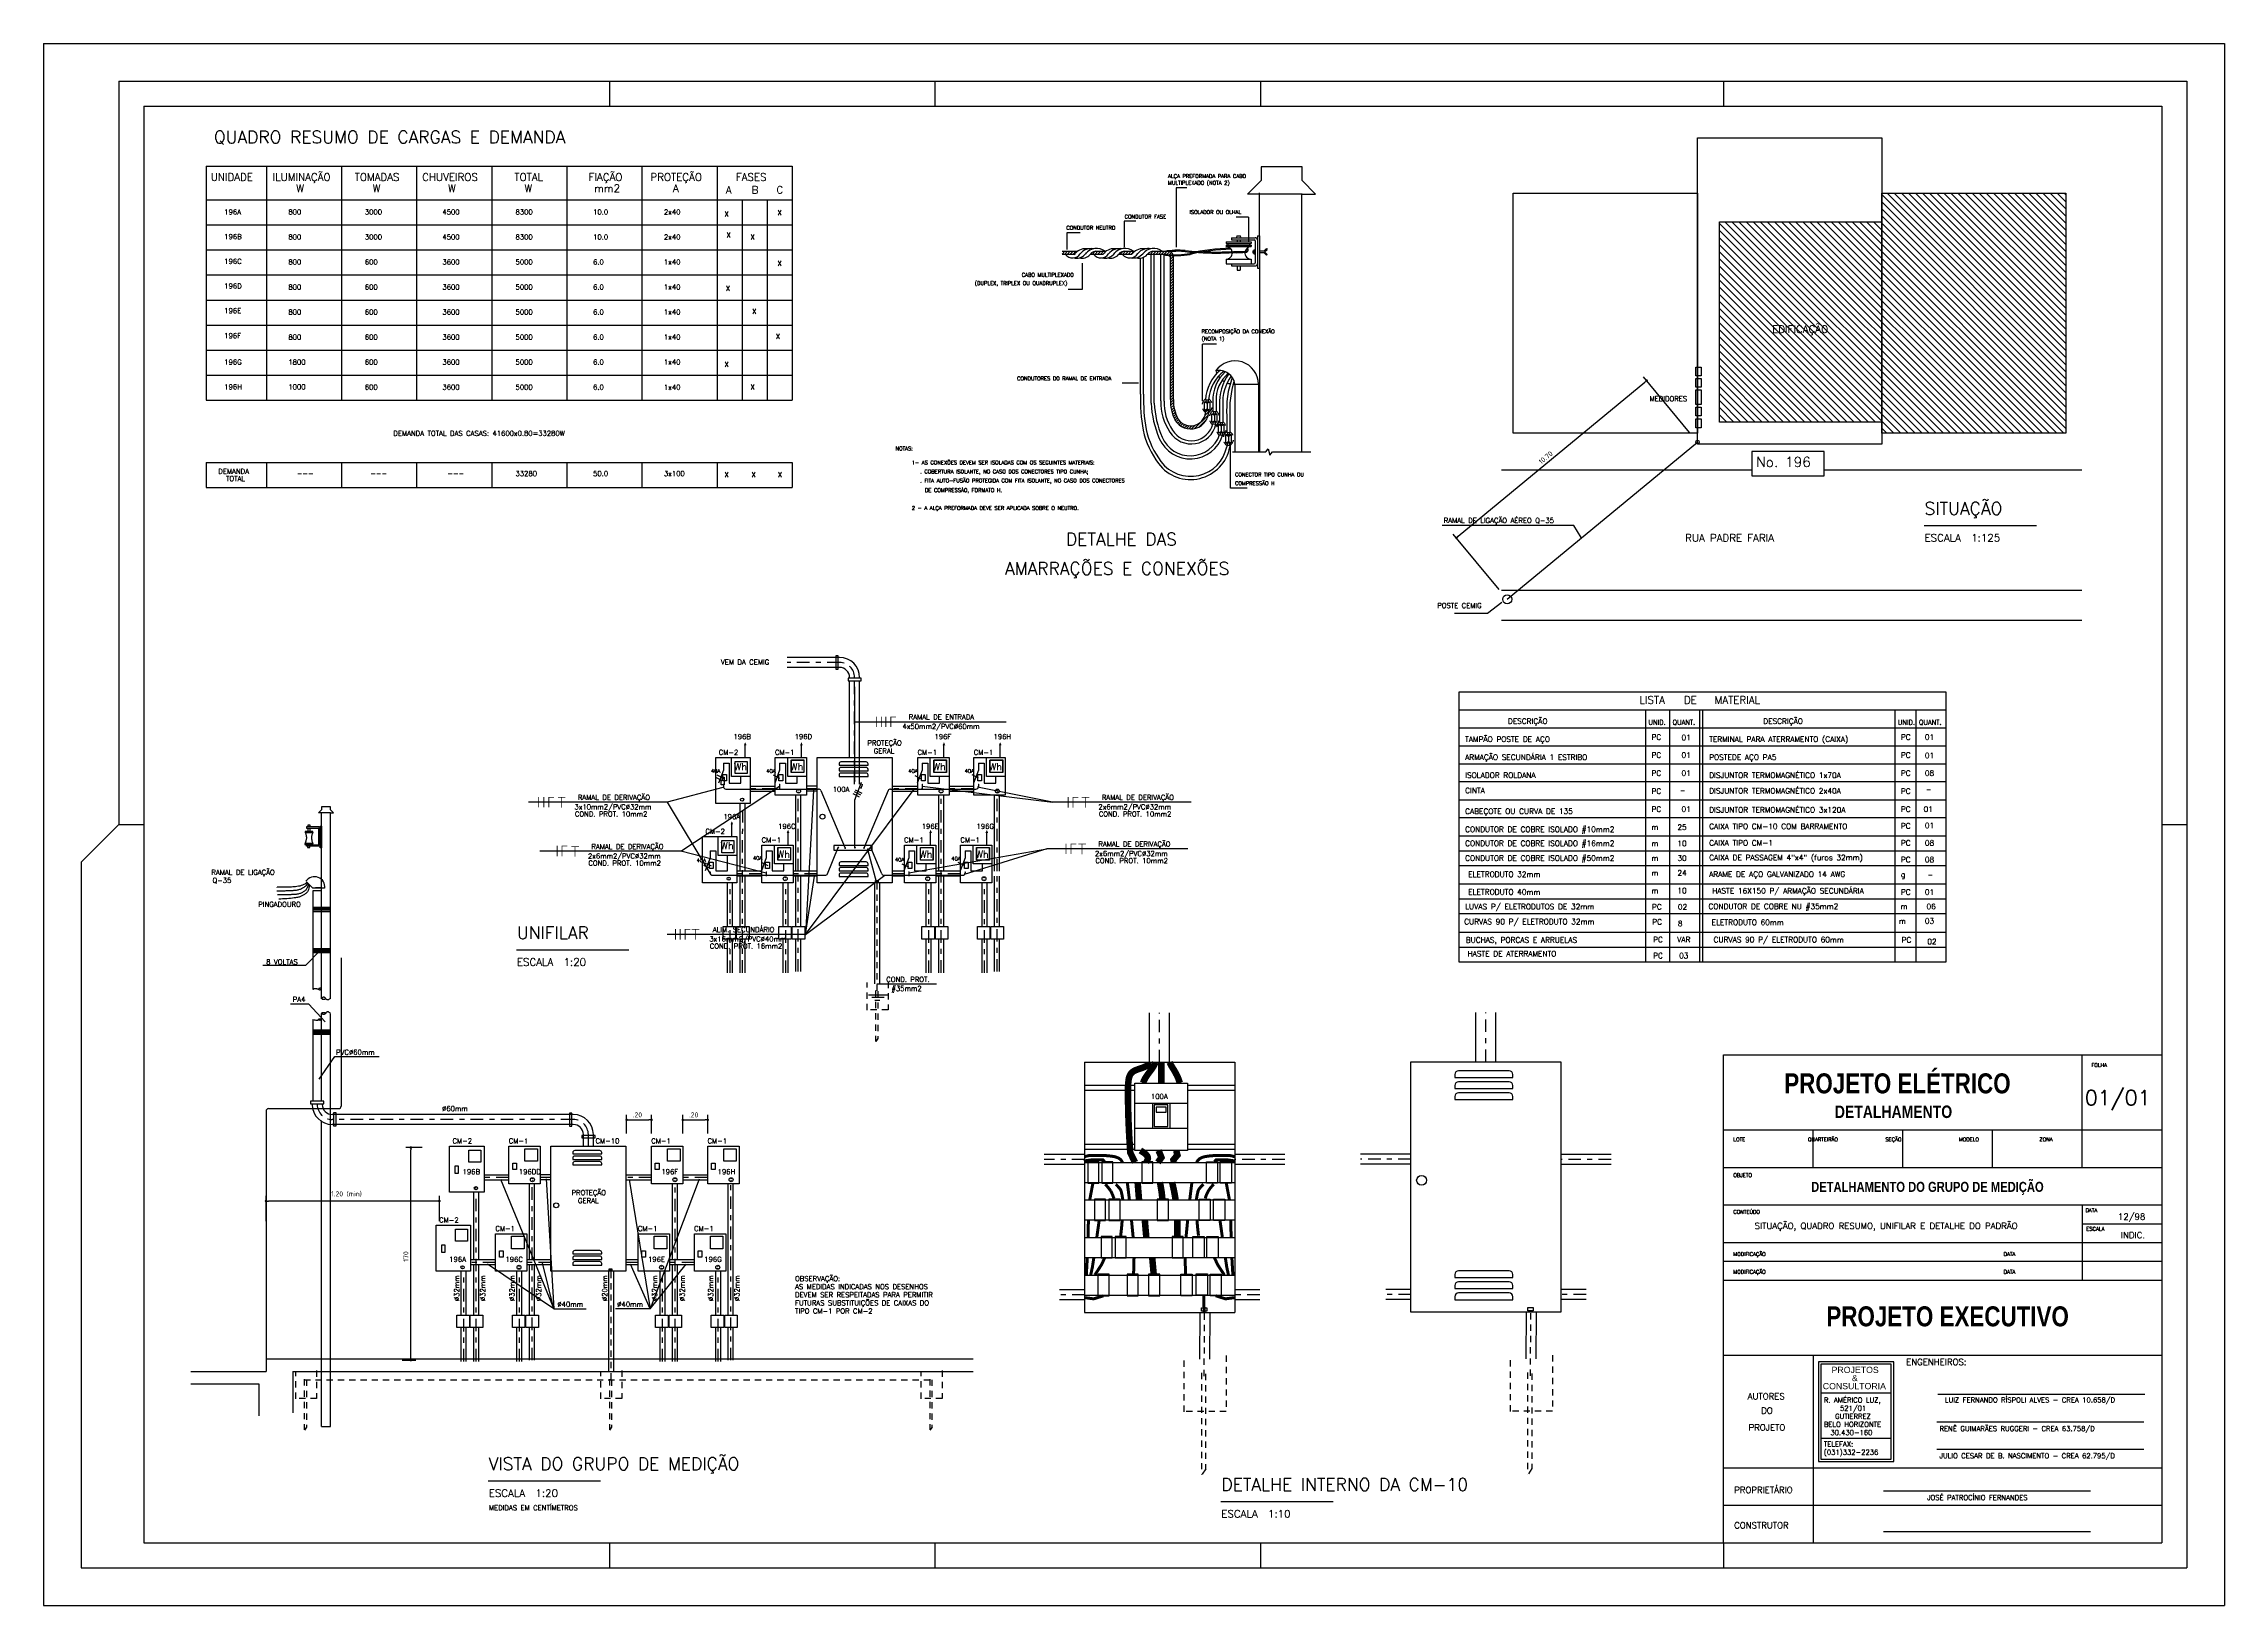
# Model space of a CAD drawing. Extents: x 34.9 to 78.4, y 14.2 to 45.4.
import ezdxf

# ---------------------------------------------------------------- set-up
doc = ezdxf.new("R2010")
doc.units = 0
doc.header["$LTSCALE"] = 0.5
doc.header["$MEASUREMENT"] = 0
doc.linetypes.add('DASHDOT', pattern=[1, 0.5, -0.25, 0, -0.25])
doc.linetypes.add('HIDDEN', pattern=[0.375, 0.25, -0.125])
doc.layers.get('0').update_dxf_attribs({"linetype": 'CONTINUOUS'})
doc.layers.get('DEFPOINTS').update_dxf_attribs({"linetype": 'CONTINUOUS'})
for name, color, linetype in [('CARIMBO', 4, 'CONTINUOUS'), ('COTAS', 1, 'CONTINUOUS'), ('DETALHES', 4, 'CONTINUOUS'), ('FORMATO', 2, 'CONTINUOUS'), ('HACHURA-DET', 1, 'CONTINUOUS'), ('MEDICAO', 4, 'CONTINUOUS'), ('MEDICAO-ELETRICA', 7, 'CONTINUOUS'), ('QUADRO', 2, 'CONTINUOUS'), ('SITUACAO', 2, 'CONTINUOUS'), ('TEXT_MEDICAO', 2, 'CONTINUOUS'), ('TEXTO-DET', 3, 'CONTINUOUS'), ('TEXTO-GERAL', 3, 'CONTINUOUS'), ('TITULOS', 6, 'CONTINUOUS')]:
    doc.layers.add(name, color=color, linetype=linetype)
doc.styles.add('ROMANS', font='romans.shx')
doc.styles.add('SANSSERIF', font='sas_____.pfb')
doc.styles.add('SANSSERIFBOLD', font='sasb____.pfb', dxfattribs={"height": 0.004})
doc.styles.get("Standard").update_dxf_attribs({"font": 'ISOCP'})
doc.dimstyles.new('MEDICAO$0', dxfattribs={"dimtxt": 0.1, "dimasz": 0.05, "dimexe": 0.1, "dimexo": 0.25, "dimgap": 0.05, "dimtad": 1, "dimdec": 4, "dimlfac": 100, "dimtxsty": 'ROMANS', "dimblk1": 'DOT', "dimblk2": 'DOT', "dimsah": 1, "dimcen": 2.5, "dimclrd": 1, "dimclre": 1, "dimclrt": 2, "dimazin": 3, "dimtfac": 1, "dimtdec": 4, "dimtmove": 0, "dimatfit": 3, "dimtvp": 1, "dimtolj": 1})

# ---------------------------------------------------------------- blocks, each defined once
blk = doc.blocks.new('A1')
at = {"layer": 'FORMATO', "color": 1}
for p, q in [((-42.8, 30.45), (0.75, 30.45)), ((-42.8, 30.45), (-42.8, -0.75)), ((0.75, 30.45), (0.75, -0.75)), ((-31.5, 29.7), (-31.5, 29.2)), ((-25, 29.7), (-25, 29.2)), ((-18.5, 29.7), (-18.5, 29.2)), ((-9.25, 29.7), (-9.25, 29.2)), ((-41.3, 14.85), (-40.8, 14.85)), ((-0.5, 14.85), (0, 14.85)), ((-31.5, 0.5), (-31.5, 0)), ((-25, 0.5), (-25, 0)), ((-18.5, 0.5), (-18.5, 0)), ((-9.25, 0.5), (-9.25, 0)), ((-42.8, -0.75), (0.75, -0.75))]:
    blk.add_line(p, q, dxfattribs=at)
at = {"layer": 'FORMATO'}
for p, q in [((-41.3, 29.7), (0, 29.7)), ((-41.3, 29.7), (-41.3, 14.85)), ((0, 29.7), (0, 0)), ((-41.3, 14.85), (-42.05, 14.1)), ((-42.05, 14.1), (-42.05, 0)), ((-42.05, 0), (0, 0))]:
    blk.add_line(p, q, dxfattribs=at)
at = {"layer": 'FORMATO', "color": 8}
for p, q in [((-40.8, 29.2), (-0.5, 29.2)), ((-40.8, 29.2), (-40.8, 0.5)), ((-0.5, 29.2), (-0.5, 0.5)), ((-40.8, 0.5), (-0.5, 0.5))]:
    blk.add_line(p, q, dxfattribs=at)
blk = doc.blocks.new('A1_50')
at = {"layer": 'FORMATO'}
blk.add_blockref('A1', (57.821, 13.702), dxfattribs=at)
blk = doc.blocks.new('CM-10-EF')
at = {"layer": 'MEDICAO'}
for p, q in [((0.3925, 0.9651), (0.1912, 0.9651)), ((0.1762, 0.9501), (0.1762, 0.938)), ((0.1762, 0.938), (0.4075, 0.938)), ((0.1762, 0.9058), (0.1762, 0.8938)), ((0.1762, 0.8938), (0.4075, 0.8938)), ((0.3925, 0.9208), (0.1912, 0.9208)), ((0.3925, 0.8766), (0.1912, 0.8766)), ((0.4075, 0.938), (0.4075, 0.9501)), ((0.4075, 0.8938), (0.4075, 0.9058)), ((0.1762, 0.8616), (0.1762, 0.8495)), ((0.1762, 0.8495), (0.4075, 0.8495)), ((0.4075, 0.8495), (0.4075, 0.8616)), ((0.1762, 0.1508), (0.1762, 0.1388)), ((0.1762, 0.1388), (0.4075, 0.1388)), ((0.1762, 0.1065), (0.1762, 0.0945)), ((0.1762, 0.0945), (0.4075, 0.0945)), ((0.3925, 0.1658), (0.1912, 0.1658)), ((0.3925, 0.1215), (0.1912, 0.1215)), ((0.4075, 0.1388), (0.4075, 0.1508)), ((0.4075, 0.0945), (0.4075, 0.1065)), ((0.1762, 0.0623), (0.1762, 0.0502)), ((0.1762, 0.0502), (0.4075, 0.0502)), ((0.3925, 0.0773), (0.1912, 0.0773)), ((0.4075, 0.0502), (0.4075, 0.0623))]:
    blk.add_line(p, q, dxfattribs=at)
blk.add_lwpolyline([(0, 0), (0, 1), (0.6, 1), (0.6, 0)], close=True, dxfattribs=at)
blk.add_circle((0.0433, 0.5273), 0.0197, dxfattribs=at)
for centre, start, end in [((0.1912, 0.9501), 90, 180), ((0.3925, 0.9501), 0, 90), ((0.1912, 0.9058), 90, 180), ((0.1912, 0.8616), 90, 180), ((0.3925, 0.9058), 0, 90), ((0.3925, 0.8616), 0, 90), ((0.1912, 0.1508), 90, 180), ((0.1912, 0.1065), 90, 180), ((0.3925, 0.1508), 0, 90), ((0.3925, 0.1065), 0, 90), ((0.1912, 0.0623), 90, 180), ((0.3925, 0.0623), 0, 90)]:
    blk.add_arc(centre, 0.015, start, end, dxfattribs=at)
blk = doc.blocks.new('FAFAFANE')
at = {"const_width": 0.015}
for points in [[(0.0075, 0.105), (0.0075, -0.105)], [(0.105, 0.105), (0.105, -0.105)], [(0.1975, 0.105), (0.1975, -0.105)], [(0.2975, 0.105), (0.2975, -0.105)], [(0.3025, 0.0975), (0.4, 0.0975)]]:
    blk.add_lwpolyline(points, dxfattribs=at)
at = {"style": 'ROMANS'}
blk.add_attdef('C', (0.105, 0.12), '', height=0.1, dxfattribs=at)
blk = doc.blocks.new('TERRA')
at = {"const_width": 0.015}
for points in [[(-0.004, 0.098), (0.148, 0.098)], [(0.071, 0.105), (0.071, -0.105)]]:
    blk.add_lwpolyline(points, dxfattribs=at)
at = {"style": 'ROMANS', "flags": 1}
blk.add_attdef('C', (0.026, 0.118), '', height=0.1, dxfattribs=at)
at = {"style": 'ROMANS'}
blk.add_attdef('B', (0.026, -0.251), '', height=0.1, dxfattribs=at)
blk = doc.blocks.new('*X8')
at = {"color": 0}
for p, q in [((-1.3681, 5.9593), (-1.3595, 5.9679)), ((-1.3607, 5.9579), (-1.3507, 5.9679)), ((-1.3519, 5.9579), (-1.3419, 5.9679)), ((-1.343, 5.9579), (-1.333, 5.9679)), ((-1.3342, 5.9579), (-1.3242, 5.9679)), ((-1.2723, 5.9579), (-1.2623, 5.9679)), ((-1.2635, 5.9579), (-1.2535, 5.9679)), ((-1.2546, 5.9579), (-1.2446, 5.9679)), ((-1.2458, 5.9579), (-1.2358, 5.9679)), ((-1.1839, 5.9579), (-1.1744, 5.9674)), ((-1.1751, 5.9579), (-1.1651, 5.9679)), ((-1.1662, 5.9579), (-1.1562, 5.9679)), ((-1.1574, 5.9579), (-1.1474, 5.9679)), ((-1.1486, 5.9579), (-1.1386, 5.9679)), ((-1.0955, 5.9579), (-1.0891, 5.9643)), ((-1.0867, 5.9579), (-1.0767, 5.9679)), ((-1.0779, 5.9579), (-1.0679, 5.9679)), ((-1.069, 5.9579), (-1.059, 5.9679)), ((-1.0602, 5.9579), (-1.0502, 5.9679)), ((-1.0513, 5.9579), (-1.0413, 5.9679)), ((-1.0425, 5.9579), (-1.0325, 5.9679)), ((-1.0337, 5.9579), (-1.0243, 5.9673)), ((-1.0253, 5.9574), (-1.0184, 5.9643)), ((-1.0226, 5.9513), (-1.0194, 5.9544)), ((-1.022, 5.943), (-1.0121, 5.9529)), ((-1.022, 5.9342), (-1.012, 5.9442)), ((-1.022, 5.9253), (-1.012, 5.9353)), ((-1.022, 5.9165), (-1.012, 5.9265)), ((-1.0169, 5.957), (-1.0142, 5.9596)), ((-1.022, 5.9077), (-1.012, 5.9177)), ((-1.022, 5.8988), (-1.012, 5.9088)), ((-1.022, 5.89), (-1.012, 5.9)), ((-1.022, 5.8812), (-1.012, 5.8912)), ((-1.022, 5.8723), (-1.012, 5.8823)), ((-1.022, 5.8635), (-1.012, 5.8735)), ((-1.022, 5.8546), (-1.012, 5.8646)), ((-1.022, 5.8458), (-1.012, 5.8558)), ((-1.022, 5.837), (-1.012, 5.847)), ((-1.022, 5.8281), (-1.012, 5.8381)), ((-1.022, 5.8193), (-1.012, 5.8293)), ((-1.022, 5.8104), (-1.012, 5.8204)), ((-1.022, 5.8016), (-1.012, 5.8116)), ((-1.022, 5.7928), (-1.012, 5.8028)), ((-1.022, 5.7839), (-1.012, 5.7939)), ((-1.022, 5.7751), (-1.012, 5.7851)), ((-1.022, 5.7662), (-1.012, 5.7762)), ((-1.022, 5.7574), (-1.012, 5.7674)), ((-1.022, 5.7486), (-1.012, 5.7586)), ((-1.022, 5.7397), (-1.012, 5.7497)), ((-1.022, 5.7309), (-1.012, 5.7409)), ((-1.022, 5.7221), (-1.012, 5.7321)), ((-1.022, 5.7132), (-1.012, 5.7232)), ((-1.022, 5.7044), (-1.012, 5.7144)), ((-1.022, 5.6955), (-1.012, 5.7055)), ((-1.022, 5.6867), (-1.012, 5.6967)), ((-1.022, 5.6779), (-1.012, 5.6879)), ((-1.022, 5.669), (-1.012, 5.679)), ((-1.022, 5.6602), (-1.012, 5.6702)), ((-1.022, 5.6513), (-1.012, 5.6613)), ((-1.022, 5.6425), (-1.012, 5.6525)), ((-1.022, 5.6337), (-1.012, 5.6437)), ((-1.022, 5.6248), (-1.012, 5.6348)), ((-1.022, 5.616), (-1.012, 5.626)), ((-1.022, 5.6071), (-1.012, 5.6171)), ((-1.022, 5.5983), (-1.012, 5.6083)), ((-1.022, 5.5895), (-1.012, 5.5995)), ((-1.022, 5.5806), (-1.012, 5.5906)), ((-1.022, 5.5718), (-1.012, 5.5818)), ((-1.022, 5.563), (-1.012, 5.573)), ((-1.022, 5.5541), (-1.012, 5.5641)), ((-1.022, 5.5453), (-1.012, 5.5553)), ((-1.022, 5.5364), (-1.012, 5.5464)), ((-1.022, 5.5276), (-1.012, 5.5376)), ((-1.022, 5.5188), (-1.012, 5.5288)), ((-1.022, 5.5099), (-1.012, 5.5199)), ((-1.022, 5.5011), (-1.012, 5.5111)), ((-1.0221, 5.4921), (-1.012, 5.5022)), ((-1.0221, 5.4833), (-1.012, 5.4934)), ((-1.0215, 5.475), (-1.0121, 5.4844)), ((-1.0205, 5.4672), (-1.0116, 5.4761)), ((-1.019, 5.4598), (-1.0105, 5.4683)), ((-1.0172, 5.4528), (-1.009, 5.461)), ((-1.015, 5.4462), (-1.0071, 5.4541)), ((-1.0125, 5.4398), (-1.0048, 5.4475)), ((-1.0097, 5.4338), (-1.0022, 5.4413)), ((-1.0067, 5.428), (-0.9993, 5.4353)), ((-0.9449, 5.4013), (-0.9007, 5.4456)), ((-0.9116, 5.4435), (-0.8995, 5.4557)), ((-0.9095, 5.4544), (-0.9038, 5.4602)), ((-1.0031, 5.4227), (-0.996, 5.4299)), ((-0.9991, 5.4179), (-0.992, 5.425)), ((-0.9945, 5.4137), (-0.9874, 5.4208)), ((-0.9895, 5.4099), (-0.9822, 5.4171)), ((-0.9839, 5.4066), (-0.9764, 5.414)), ((-0.9778, 5.4038), (-0.9699, 5.4117)), ((-0.9711, 5.4017), (-0.9625, 5.4103)), ((-0.9636, 5.4004), (-0.9538, 5.4101)), ((-0.9551, 5.4001), (-0.9429, 5.4122)), ((-0.9313, 5.4062), (-0.9056, 5.4319))]:
    blk.add_line(p, q, dxfattribs=at)
blk = doc.blocks.new('_DOT')
at = {"color": 0, "linetype": 'BYBLOCK'}
blk.add_line((-0.5, 0), (-1, 0), dxfattribs=at)
at = {"color": 0, "linetype": 'BYBLOCK', "const_width": 0.5}
blk.add_lwpolyline([(-0.25, 0, 1), (0.25, 0, 1)], format="xyb", close=True, dxfattribs=at)
blk = doc.blocks.new('*D9')
at = {"color": 1, "linetype": 'BYBLOCK'}
for p, q in [((44.776, 22.372), (44.449, 22.372)), ((44.549, 18.172), (44.549, 22.322)), ((44.378, 18.122), (44.649, 18.122))]:
    blk.add_line(p, q, dxfattribs=at)
at = {"layer": 'DEFPOINTS', "color": 0, "linetype": 'BYBLOCK'}
for p in [(44.549, 22.372), (45.026, 22.372), (44.128, 18.122)]:
    blk.add_point(p, dxfattribs=at)
at = {"color": 1, "linetype": 'BYBLOCK', "xscale": 0.05, "yscale": 0.05, "zscale": 0.05}
for p, rotation in [((44.549, 22.372), 90), ((44.549, 18.122), 270)]:
    blk.add_blockref('_DOT', p, dxfattribs=dict(at, rotation=rotation))
at = {"color": 2, "linetype": 'CONTINUOUS'}
blk.add_text('170', height=0.1, rotation=90, dxfattribs=at).set_placement((44.499, 20.09))
blk = doc.blocks.new('CM-1-EF')
at = {"layer": 'MEDICAO'}
for points in [[(0, 0), (0, 0.3), (0.25, 0.3), (0.25, 0)], [(0.228, 0.28), (0.228, 0.18), (0.128, 0.18), (0.128, 0.28)], [(0.03, 0.113), (0.03, 0.163), (0.06, 0.163), (0.06, 0.113)]]:
    blk.add_lwpolyline(points, close=True, dxfattribs=at)
for centre, radius in [((0.187, 0.032), 0.0158), ((0.187, 0.041), 0.00145), ((0.187, 0.023), 0.00145)]:
    blk.add_circle(centre, radius, dxfattribs=at)
blk = doc.blocks.new('*D11')
at = {"color": 1, "linetype": 'BYBLOCK'}
for p, q in [((67.724, 37.674), (66.805, 38.785)), ((63.107, 35.598), (66.83, 38.676)), ((63.924, 34.532), (63.005, 35.643))]:
    blk.add_line(p, q, dxfattribs=at)
at = {"layer": 'DEFPOINTS', "color": 0, "linetype": 'BYBLOCK'}
for p in [(66.868, 38.708), (67.883, 37.481), (64.083, 34.339)]:
    blk.add_point(p, dxfattribs=at)
at = {"color": 1, "linetype": 'BYBLOCK', "xscale": 0.05, "yscale": 0.05, "zscale": 0.05}
for p, rotation in [((66.868, 38.708), 39.58877704600268), ((63.069, 35.566), 219.5887770460027)]:
    blk.add_blockref('_DOT', p, dxfattribs=dict(at, rotation=rotation))
at = {"color": 2, "linetype": 'CONTINUOUS'}
blk.add_text('10.70', height=0.1, rotation=39.5888, dxfattribs=at).set_placement((64.761, 37.03))
blk = doc.blocks.new('FANE')
at = {"const_width": 0.015}
for points in [[(0.008, 0.105), (0.008, -0.105)], [(0.107, 0.105), (0.107, -0.105)], [(0.11, 0.098), (0.21, 0.098)]]:
    blk.add_lwpolyline(points, dxfattribs=at)
at = {"style": 'ROMANS'}
blk.add_attdef('C', (0.006, 0.146), '', height=0.1, dxfattribs=at)
blk = doc.blocks.new('FAFANETE')
at = {"const_width": 0.015}
for points in [[(0.105, 0.105), (0.105, -0.105)], [(0.198, 0.105), (0.198, -0.105)], [(0.297, 0.105), (0.297, -0.105)], [(0.302, 0.098), (0.4, 0.098)], [(0.43, 0.098), (0.58, 0.098)], [(0.505, 0.105), (0.505, -0.105)]]:
    blk.add_lwpolyline(points, dxfattribs=at)
at = {"style": 'ROMANS'}
for tag, p in [('C', (0.095, 0.147)), ('B', (0.409, -0.25))]:
    blk.add_attdef(tag, p, '', height=0.1, dxfattribs=at)
blk = doc.blocks.new('*D14')
at = {"color": 1, "linetype": 'BYBLOCK'}
for p, q in [((47.62, 23.665), (47.62, 24.04)), ((48.118, 23.665), (48.118, 24.04)), ((47.67, 23.94), (48.068, 23.94))]:
    blk.add_line(p, q, dxfattribs=at)
at = {"layer": 'DEFPOINTS', "color": 0, "linetype": 'BYBLOCK'}
for p in [(48.118, 23.94), (47.62, 23.415), (48.118, 23.415)]:
    blk.add_point(p, dxfattribs=at)
at = {"color": 1, "linetype": 'BYBLOCK', "xscale": 0.05, "yscale": 0.05, "zscale": 0.05, "rotation": 180}
blk.add_blockref('_DOT', (47.62, 23.94), dxfattribs=at)
at = {"color": 1, "linetype": 'BYBLOCK', "xscale": 0.05, "yscale": 0.05, "zscale": 0.05}
blk.add_blockref('_DOT', (48.118, 23.94), dxfattribs=at)
at = {"color": 2, "linetype": 'CONTINUOUS'}
blk.add_text('.20', height=0.1, dxfattribs=at).set_placement((47.746, 23.99))
blk = doc.blocks.new('*D15')
at = {"color": 1, "linetype": 'BYBLOCK'}
for p, q in [((46.498, 23.665), (46.498, 24.04)), ((46.995, 23.665), (46.995, 24.04)), ((46.548, 23.94), (46.945, 23.94))]:
    blk.add_line(p, q, dxfattribs=at)
at = {"layer": 'DEFPOINTS', "color": 0, "linetype": 'BYBLOCK'}
for p in [(46.995, 23.94), (46.498, 23.415), (46.995, 23.415)]:
    blk.add_point(p, dxfattribs=at)
at = {"color": 1, "linetype": 'BYBLOCK', "xscale": 0.05, "yscale": 0.05, "zscale": 0.05, "rotation": 180}
blk.add_blockref('_DOT', (46.498, 23.94), dxfattribs=at)
at = {"color": 1, "linetype": 'BYBLOCK', "xscale": 0.05, "yscale": 0.05, "zscale": 0.05}
blk.add_blockref('_DOT', (46.995, 23.94), dxfattribs=at)
at = {"color": 2, "linetype": 'CONTINUOUS'}
blk.add_text('.20', height=0.1, dxfattribs=at).set_placement((46.623, 23.99))
blk = doc.blocks.new('*D16')
at = {"color": 1, "linetype": 'BYBLOCK'}
for p, q in [((39.298, 21.915), (39.298, 22.419)), ((42.709, 22.319), (39.348, 22.319)), ((42.759, 21.915), (42.759, 22.419))]:
    blk.add_line(p, q, dxfattribs=at)
at = {"layer": 'DEFPOINTS', "color": 0, "linetype": 'BYBLOCK'}
for p in [(39.298, 22.319), (39.298, 21.665), (42.759, 21.665)]:
    blk.add_point(p, dxfattribs=at)
at = {"color": 1, "linetype": 'BYBLOCK', "xscale": 0.05, "yscale": 0.05, "zscale": 0.05, "rotation": 180}
blk.add_blockref('_DOT', (39.298, 22.319), dxfattribs=at)
at = {"color": 1, "linetype": 'BYBLOCK', "xscale": 0.05, "yscale": 0.05, "zscale": 0.05}
blk.add_blockref('_DOT', (42.759, 22.319), dxfattribs=at)
at = {"color": 2, "linetype": 'CONTINUOUS'}
blk.add_text('1.20 (min)', height=0.1, dxfattribs=at).set_placement((40.597, 22.412))
blk = doc.blocks.new('CM-2-EF')
at = {"layer": 'MEDICAO'}
for points in [[(0, 0), (0, 0.46), (0.345, 0.46), (0.345, 0)], [(0.056, 0.188), (0.056, 0.263), (0.086, 0.263), (0.086, 0.188)], [(0.313, 0.42), (0.313, 0.3), (0.193, 0.3), (0.193, 0.42)]]:
    blk.add_lwpolyline(points, close=True, dxfattribs=at)
for centre, radius in [((0.264, 0.04), 0.0158), ((0.263, 0.049), 0.00145), ((0.263, 0.031), 0.00145)]:
    blk.add_circle(centre, radius, dxfattribs=at)

msp = doc.modelspace()

# ---------------------------------------------------------------- hatches: boundary and pattern name
at = {"layer": 'HACHURA-DET', "linetype": 'CONTINUOUS'}
h = msp.add_hatch(dxfattribs=at)
h.set_pattern_fill('ANSI31', color=256, scale=0.8, angle=90, style=0)
h.paths.add_polyline_path([(71.5624237, 37.879268), (71.5624237, 41.879268), (68.3224237, 41.879268), (68.3224237, 37.879268)])
h.paths.add_polyline_path([(71.5624237, 42.4553948), (75.2424237, 42.4553948), (75.2424237, 37.6553948), (71.5624237, 37.6553948)])
h.paths.add_polyline_path([(69.3462246, 39.5537563), (70.6533674, 39.5537563), (70.6533674, 39.8966134), (69.3462246, 39.8966134)], flags=24)

# ---------------------------------------------------------------- linework, layer by layer
at = {"layer": 'CARIMBO', "color": 6}
for p, q in [((68.405879, 25.2404063), (77.155879, 25.2404063)), ((68.405879, 15.4904063), (68.405879, 25.2404063)), ((68.405879, 23.7404063), (77.155879, 23.7404063)), ((68.405879, 22.9904063), (77.155879, 22.9904063)), ((68.405879, 22.2404063), (77.155879, 22.2404063)), ((68.405879, 20.7404063), (77.155879, 20.7404063)), ((68.405879, 19.2404063), (77.155879, 19.2404063)), ((68.405879, 16.9904063), (77.155879, 16.9904063)), ((68.405879, 16.2404063), (77.155879, 16.2404063))]:
    msp.add_line(p, q, dxfattribs=at)
at = {"layer": 'CARIMBO', "color": 4}
for p, q in [((75.565879, 23.7404063), (75.565879, 25.2404063)), ((70.195879, 22.9904063), (70.195879, 23.7404063)), ((71.985879, 22.9904063), (71.985879, 23.7404063)), ((73.775879, 22.9904063), (73.775879, 23.7404063)), ((75.565879, 22.9904063), (75.565879, 23.7404063)), ((75.565879, 22.2404063), (75.565879, 21.4904063)), ((68.405879, 21.4904063), (77.155879, 21.4904063)), ((68.405879, 21.1154063), (77.155879, 21.1154063)), ((70.195879, 19.2404063), (70.195879, 15.4904063)), ((72.6855904, 18.4630996), (76.8169148, 18.4630996)), ((72.6638302, 17.9073309), (76.7951547, 17.9073309)), ((72.6638302, 17.3641289), (76.7951547, 17.3641289)), ((71.6013319, 16.5302864), (75.7326564, 16.5302864)), ((71.6013319, 15.7166202), (75.7326564, 15.7166202))]:
    msp.add_line(p, q, dxfattribs=at)
at = {"layer": 'CARIMBO'}
for p, q in [((77.155879, 25.2404063), (77.155879, 15.4904063)), ((75.565879, 21.8654063), (77.155879, 21.8654063)), ((75.565879, 21.4904063), (75.565879, 20.7404063)), ((68.405879, 15.4904063), (77.155879, 15.4904063))]:
    msp.add_line(p, q, dxfattribs=at)
at = {"layer": 'CARIMBO', "color": 2}
for p, q in [((70.3481312, 18.4848084), (71.7527922, 18.4848084)), ((70.3481312, 17.5840896), (71.7527922, 17.5840896))]:
    msp.add_line(p, q, dxfattribs=at)
msp.add_lwpolyline([(70.2981312, 19.107993), (70.2981312, 17.1129745), (71.8027922, 17.1129745), (71.8027922, 19.107993)], close=True, dxfattribs=at)
at = {"layer": 'CARIMBO'}
msp.add_lwpolyline([(70.3481312, 19.057993), (70.3481312, 17.1629745), (71.7527922, 17.1629745), (71.7527922, 19.057993)], close=True, dxfattribs=at)
for p in [(70.195879, 22.9904063), (71.985879, 22.9904063), (73.775879, 22.9904063), (75.565879, 22.9904063)]:
    msp.add_point(p, dxfattribs=at)
at = {"layer": 'DETALHES', "color": 4}
for p, q in [((58.8981886, 42.4349673), (59.1701701, 42.7069488)), ((59.1701701, 42.9789304), (59.1701701, 42.7069488)), ((59.9861146, 42.9789304), (59.1701701, 42.9789304)), ((59.9861146, 42.7069488), (59.9861146, 42.9789304)), ((60.2580961, 42.4349673), (59.9861146, 42.7069488)), ((59.1701701, 42.4349673), (58.8981886, 42.4349673)), ((59.9861146, 42.4349673), (59.1701701, 42.4349673)), ((59.9861146, 42.4349673), (60.2580961, 42.4349673))]:
    msp.add_line(p, q, dxfattribs=at)
at = {"layer": 'DETALHES'}
for p, q in [((59.1371978, 41.6029491), (59.1371978, 42.4581035)), ((59.9784923, 42.4273031), (59.9784923, 37.2884365)), ((58.4705311, 41.4779491), (58.9705311, 41.4779491)), ((58.4705311, 41.4779491), (58.4705311, 41.4466991)), ((58.4705311, 41.4466991), (58.9705311, 41.4466991)), ((58.4705311, 41.4154491), (58.9705311, 41.4154491)), ((58.4705311, 41.4154491), (58.4705311, 41.3841991)), ((58.4705311, 41.3841991), (58.9705311, 41.3841991)), ((58.5017811, 41.4466991), (58.5017811, 41.4154491)), ((58.5746978, 41.5612824), (59.0538645, 41.5612824)), ((58.5746978, 41.5612824), (58.5746978, 41.5196157)), ((58.5746978, 41.5196157), (59.0330311, 41.5196157)), ((58.6892811, 41.5196157), (58.6892811, 41.4779491)), ((58.6896209, 41.6029491), (58.7514413, 41.6029491)), ((58.7517811, 41.5196157), (58.7517811, 41.4779491)), ((58.9392811, 41.4466991), (58.9392811, 41.4154491)), ((58.9705311, 41.4779491), (58.9705311, 41.4466991)), ((58.9705311, 41.4154491), (58.9705311, 41.3841991)), ((59.0538645, 41.4987824), (59.0538645, 41.0612824)), ((59.0955311, 41.6029491), (59.0955311, 40.9571157)), ((59.0955311, 41.6029491), (59.1371978, 41.6029491)), ((59.1371978, 41.6029491), (59.1371978, 40.9571157)), ((55.5030104, 41.2904491), (55.1949742, 41.2904491)), ((55.4384399, 41.2279491), (55.1949742, 41.2279491)), ((56.005944, 41.2279491), (55.7549293, 41.2279491)), ((56.0705145, 41.2904491), (55.8500996, 41.2904491)), ((56.5815262, 41.2279491), (56.3224334, 41.2279491)), ((56.6460967, 41.2904491), (56.4176038, 41.2904491)), ((56.7606452, 38.4391913), (56.7606452, 41.1553343)), ((56.8231452, 38.4391913), (56.8231452, 41.1722358)), ((57.2957056, 41.2279491), (56.8980157, 41.2279491)), ((56.9725936, 38.2577261), (56.9725936, 41.2279491)), ((57.316539, 41.2904491), (56.993186, 41.2904491)), ((57.0350936, 38.2584751), (57.0350936, 41.2279491)), ((57.1682557, 38.3013179), (57.1682557, 41.2279491)), ((57.2307557, 38.300394), (57.2307557, 41.2279491)), ((57.3582056, 38.3307336), (57.3582056, 41.1654491)), ((57.4207056, 38.328899), (57.4207056, 41.1862824)), ((58.4705311, 41.1341991), (58.9705311, 41.1341991)), ((58.4705311, 41.1341991), (58.4705311, 41.0404491)), ((58.4705311, 41.0404491), (59.0330311, 41.0404491)), ((58.5746978, 41.0404491), (58.5746978, 40.9987824)), ((58.5746978, 40.9987824), (59.0538645, 40.9987824)), ((58.6892811, 40.9987824), (58.6892811, 40.9154491)), ((58.7517811, 40.9987824), (58.7517811, 40.9154491)), ((58.9705311, 41.1341991), (58.9705311, 41.0404491)), ((59.0017811, 41.3008657), (59.0226145, 41.3008657)), ((59.0017811, 41.3008657), (59.0017811, 41.2591991)), ((59.0017811, 41.2591991), (59.0226145, 41.2591991)), ((59.0226145, 41.3216991), (59.0538645, 41.3216991)), ((59.0226145, 41.3216991), (59.0226145, 41.2383657)), ((59.0226145, 41.2800324), (59.0538645, 41.2800324)), ((59.0226145, 41.2383657), (59.0538645, 41.2383657)), ((59.0955311, 40.9571157), (59.1371978, 40.9571157)), ((59.1371978, 40.9571157), (59.1371978, 37.2884365)), ((58.6892811, 40.9154491), (58.7517811, 40.9154491)), ((59.1371978, 39.4050324), (59.1297941, 39.4050324)), ((58.0587131, 38.3267119), (58.121308, 38.3267119)), ((58.6471651, 38.6346588), (59.1159151, 38.6346588)), ((58.6471651, 38.6346588), (58.6471651, 37.288946)), ((59.1159151, 38.6346588), (59.1159151, 37.288946)), ((58.0405601, 38.2842478), (58.0926435, 38.2545449)), ((58.0405601, 38.1175811), (58.0926435, 38.144446)), ((58.0926435, 38.2545449), (58.1447268, 38.2842478)), ((58.0926435, 38.2545449), (58.0926435, 38.144446)), ((58.0926435, 38.144446), (58.1447268, 38.1175811)), ((58.1834642, 38.0455545), (58.2355475, 38.0158516)), ((58.1834642, 37.8788878), (58.2355475, 37.9057528)), ((58.2073763, 38.2939235), (58.2073763, 38.0880888)), ((58.2073763, 38.0880888), (58.2698763, 38.0880888)), ((58.2355475, 38.0158516), (58.2876308, 38.0455545)), ((58.2355475, 38.0158516), (58.2355475, 37.9057528)), ((58.2355475, 37.9057528), (58.2876308, 37.8788878)), ((58.2698763, 38.2939235), (58.2698763, 38.0880888)), ((58.3407604, 38.2169041), (58.3407604, 37.8733455)), ((58.4032604, 38.2169041), (58.4032604, 37.8733455)), ((58.4850067, 37.9998641), (58.4850067, 37.6713282)), ((58.5475067, 37.9998641), (58.5475067, 37.6713282)), ((58.2042955, 37.8429134), (58.2661225, 37.834677)), ((58.3199697, 37.8317707), (58.372053, 37.8020678)), ((58.3199697, 37.665104), (58.372053, 37.691969)), ((58.3403643, 37.6242095), (58.4009546, 37.6192257)), ((58.3407604, 37.8733455), (58.4032604, 37.8733455)), ((58.3512197, 37.665104), (58.3512197, 37.6233658)), ((58.372053, 37.8020678), (58.4241363, 37.8317707)), ((58.372053, 37.8020678), (58.372053, 37.691969)), ((58.372053, 37.691969), (58.4241363, 37.665104)), ((58.3928863, 37.665104), (58.3928863, 37.6208148)), ((58.4645284, 37.6281099), (58.5166117, 37.598407)), ((58.4645284, 37.4614432), (58.5166117, 37.4883082)), ((58.4850067, 37.6713282), (58.5475067, 37.6713282)), ((58.493888, 37.4614432), (58.493888, 37.4214548)), ((58.5166117, 37.598407), (58.568695, 37.6281099)), ((58.5166117, 37.598407), (58.5166117, 37.4883082)), ((58.5166117, 37.4883082), (58.568695, 37.4614432)), ((58.5355546, 37.4614432), (58.5355546, 37.4214548)), ((58.4834713, 37.4214548), (58.4834713, 37.3882919)), ((58.4834713, 37.4214548), (58.5459713, 37.4214548)), ((58.5459713, 37.4214548), (58.5459713, 37.3847713))]:
    msp.add_line(p, q, dxfattribs=at)
at = {"layer": 'DETALHES', "color": 2, "linetype": 'HIDDEN'}
for p, q in [((59.1371978, 41.3008657), (59.2309478, 41.3008657)), ((59.2309478, 41.2591991), (59.1371978, 41.2591991)), ((59.2309478, 41.3008657), (59.275142, 41.3450599)), ((59.2309478, 41.2591991), (59.275142, 41.2150049)), ((59.2395772, 41.2800324), (59.2898733, 41.3303285)), ((59.2395772, 41.2800324), (59.2898733, 41.2297363)), ((59.275142, 41.3450599), (59.2898733, 41.3303285)), ((59.275142, 41.2150049), (59.2898733, 41.2297363))]:
    msp.add_line(p, q, dxfattribs=at)
at = {"layer": 'DETALHES', "color": 2}
for p, q in [((58.5956232, 37.2884365), (59.2668439, 37.2884365)), ((59.2668439, 37.2884365), (59.30826, 37.3452925)), ((59.30826, 37.3452925), (59.3465992, 37.2170685)), ((59.3465992, 37.2170685), (59.396219, 37.2884365)), ((59.396219, 37.2884365), (60.1630935, 37.2884365))]:
    msp.add_line(p, q, dxfattribs=at)
at = {"layer": 'DETALHES'}
for points in [[(58.0405601, 38.1175811), (58.0405601, 38.2842478), (58.1447268, 38.2842478), (58.1447268, 38.1175811)], [(58.1834642, 37.8788878), (58.1834642, 38.0455545), (58.2876308, 38.0455545), (58.2876308, 37.8788878)], [(58.3199697, 37.665104), (58.3199697, 37.8317707), (58.4241363, 37.8317707), (58.4241363, 37.665104)], [(58.4645284, 37.4614432), (58.4645284, 37.6281099), (58.568695, 37.6281099), (58.568695, 37.4614432)]]:
    msp.add_lwpolyline(points, close=True, dxfattribs=at)
for centre, radius, start, end in [((58.4705311, 41.2591991), 0.125, 11.23348038, 90), ((58.7075321, 41.5819683), 0.0275863, 130.48709219, 228.57833753), ((58.7335302, 41.5819683), 0.0275863, 311.42166247, 49.51290781), ((58.9705311, 41.2591991), 0.125, 90, 164.2389816), ((59.0330311, 41.4987824), 0.0208333, 0, 90), ((59.0538645, 41.5196157), 0.0416667, 0, 90), ((55.4044533, 41.3425501), 0.1842828, 218.45324644, 325.65905597), ((55.4860973, 41.3685079), 0.2160534, 254.82842201, 317.51496702), ((55.4089861, 41.2847103), 0.0639481, 297.42507895, 330.77244388), ((55.6566079, 41.0934008), 0.2498404, 77.35968888, 140.15231836), ((55.5930454, 41.3699926), 0.2160534, 254.82842201, 317.51496702), ((55.7776676, 41.0569021), 0.2880386, 80.09531018, 140.35448796), ((55.7712186, 41.1425169), 0.1491129, 129.07699866, 147.52240335), ((55.8846157, 41.0583867), 0.2880386, 54.17596225, 140.35448796), ((55.8781667, 41.1440015), 0.1491129, 76.54769542, 147.52240335), ((55.9719574, 41.3425501), 0.1842828, 218.45324644, 325.65905597), ((56.0536015, 41.3685079), 0.2160534, 254.82842201, 317.51496702), ((55.9764903, 41.2847103), 0.0639481, 297.42507895, 330.77244388), ((56.2241121, 41.0934008), 0.2498404, 77.35968888, 140.15231836), ((56.1605496, 41.3699926), 0.2160534, 254.82842201, 317.51496702), ((56.3451718, 41.0569021), 0.2880386, 80.09531018, 140.35448796), ((56.3387228, 41.1425169), 0.1491129, 129.07699866, 147.52240335), ((56.4521199, 41.0583867), 0.2880386, 54.17596225, 140.35448796), ((56.4456709, 41.1440015), 0.1491129, 76.54769542, 147.52240335), ((56.5475396, 41.3425501), 0.1842828, 218.45324644, 329.70671543), ((56.6150689, 41.41117), 0.2547434, 260.41246263, 318.03060786), ((56.5520725, 41.2847103), 0.0639481, 297.42507895, 330.77244388), ((56.7996943, 41.0934008), 0.2498404, 77.35968888, 140.15231836), ((56.7361318, 41.3699926), 0.2160534, 254.82842201, 317.51496702), ((56.920754, 41.0569021), 0.2880386, 80.09531018, 138.01192727), ((57.0277021, 41.0583867), 0.2880386, 54.17596225, 140.35448796), ((57.0212531, 41.1440015), 0.1491129, 76.54769542, 147.52240335), ((57.3112196, 41.3818575), 0.1725283, 243.13533784, 253.29052843), ((57.5078072, 39.6212367), 1.6905984, 85.0159507, 99.1230705), ((57.2957056, 41.1654491), 0.0625, 82.09640103, 90), ((57.316539, 41.1862824), 0.1041667, 19.88372674, 90), ((57.2957056, 41.1654491), 0.0625, 0, 43.53851475), ((57.5078072, 39.6208202), 1.6701815, 85.02588416, 95.31479745), ((57.316539, 41.1862824), 0.1041667, 0, 9.99890456), ((58.4705311, 41.2591991), 0.125, 270, 1.65156055), ((58.9705311, 41.2591991), 0.125, 174.20905113, 270), ((59.0330311, 41.0612824), 0.0208333, 270, 0), ((59.0538645, 41.0404491), 0.0416667, 270, 0), ((58.8726818, 38.2860446), 0.814984, 129.85972228, 177.13978309), ((58.8684051, 38.2862705), 0.7481909, 125.63407522, 176.90152235), ((58.9639135, 38.3253567), 0.7572172, 132.26684171, 182.49905778), ((58.6471651, 38.6346588), 0.46875, 0, 144.44793383), ((58.3249677, 38.5869142), 0.3257156, 8.42899427, 100.4668734), ((58.6334836, 39.0186072), 0.3841922, 196.855083, 205.2655546), ((58.9639106, 38.3254939), 0.694722, 130.54846746, 182.4738571), ((58.6334836, 39.0186072), 0.3841922, 215.44956165, 221.62098063), ((59.3218773, 38.2679666), 0.9824669, 144.14131041, 183.00839762), ((59.3219188, 38.2682606), 0.920069, 144.68271949, 183.16864341), ((60.4065373, 38.1278866), 1.9258601, 160.41842661, 183.86787659), ((60.0575446, 38.3174486), 3.2991678, 177.86501525, 190.46710086), ((60.0575446, 38.3174486), 3.2366678, 177.86501525, 190.44464091), ((58.1164341, 38.2871206), 0.7594817, 176.70799642, 209.40828788), ((58.1164341, 38.2871206), 0.6969817, 176.56352154, 209.31414468), ((58.4117544, 38.2993536), 0.3437005, 175.43447008, 182.4686788), ((58.4377935, 38.2992211), 0.3280729, 175.19327355, 182.67325892), ((58.6334836, 39.0186072), 0.3841922, 231.04777979, 238.82769227), ((58.6334836, 39.0186072), 0.3841922, 248.13211243, 257.59502099), ((60.4297826, 38.1326143), 1.8868943, 162.49085867, 184.00802296), ((58.6334836, 39.0186072), 0.3841922, 266.64767698, 272.04078467), ((59.0022022, 38.3547068), 2.0319244, 182.73568108, 203.30500819), ((59.0022022, 38.3547068), 1.9694244, 182.75696769, 203.1819698), ((58.21692, 38.2707781), 1.0491089, 178.33187101, 214.21959462), ((58.21692, 38.2707781), 0.9866089, 178.27984187, 214.20698321), ((57.7629813, 38.1026993), 0.3612479, 211.45449441, 2.58472158), ((57.7629813, 38.1026993), 0.2987479, 211.66299317, 2.58472158), ((58.5625618, 38.0606603), 0.3437005, 175.42273683, 182.4686788), ((58.5886009, 38.0605278), 0.3280729, 175.18097713, 182.67325892), ((58.5474771, 38.1115574), 1.7782773, 192.78338018, 216.68255972), ((58.5474771, 38.1115574), 1.7157773, 192.82539764, 216.57662873), ((57.7559319, 37.8193554), 0.6753563, 203.46338239, 342.76257369), ((57.7575017, 37.8218267), 0.6154522, 203.19358494, 341.27097963), ((57.7763346, 37.9450208), 0.5020637, 211.75445505, 347.30385752), ((57.7764637, 37.9453573), 0.4399259, 211.40449941, 346.53412721), ((57.8561079, 37.8613155), 0.3590582, 356.84244532, 2.73787604), ((57.8523356, 37.8627475), 0.4043436, 356.21453914, 2.33955807), ((58.6935957, 37.8468765), 0.3437005, 175.58317775, 182.4686788), ((58.7196348, 37.846744), 0.3280729, 175.34911692, 182.67325892), ((58.8384664, 37.6432157), 0.3437005, 175.43447008, 182.4686788), ((58.8645055, 37.6430832), 0.3280729, 175.19327355, 182.67325892), ((57.7593471, 37.5325892), 0.8003923, 217.1482953, 349.3574176), ((57.7595597, 37.532867), 0.7382073, 216.94874894, 348.70583584)]:
    msp.add_arc(centre, radius, start, end, dxfattribs=at)
at = {"layer": 'DETALHES', "color": 3}
for centre, radius, start, end in [((57.4653236, 42.817745), 1.6140375, 262.74931034, 280.2176995), ((57.4436266, 42.8688838), 1.6474306, 264.92554758, 280.6545998), ((58.2830303, 48.1153262), 6.859644, 264.7282565, 266.29076944), ((58.2830303, 48.1153262), 6.8388106, 264.7282565, 266.96006471), ((58.657904, 37.355722), 3.9990195, 91.50684727, 103.16813776), ((58.657904, 37.355722), 3.9781862, 91.24536158, 103.16813776), ((58.2830303, 48.1153262), 6.859644, 266.98096238, 272.81070627), ((58.2830303, 48.1153262), 6.8388106, 267.76024271, 272.81070627), ((58.6694091, 43.0781284), 1.8149449, 268.37017508, 276.36420051), ((58.6694091, 43.0781284), 1.7941116, 268.37017508, 276.36420051), ((58.8692036, 41.3162781), 0.0420581, 267.51349166, 62.54492853), ((58.8692036, 41.3162781), 0.0212248, 267.51349166, 80.12268994)]:
    msp.add_arc(centre, radius, start, end, dxfattribs=at)
at = {"layer": 'DETALHES', "color": 2, "linetype": 'HIDDEN'}
for centre, radius, start, end in [((58.1552521, 38.2073126), 0.1658173, 125.19668857, 234.98060437), ((58.0300349, 38.2073126), 0.1658173, 305.01939563, 54.80331143), ((58.3117884, 37.9641957), 0.1776985, 125.98549986, 231.54033083), ((58.1620711, 37.9610012), 0.1783632, 304.23554232, 53.36085492), ((58.4758643, 37.7463381), 0.198605, 133.52650852, 224.52508305), ((58.2907953, 37.7521669), 0.1792714, 306.47534615, 51.14546061), ((58.5792203, 37.5511747), 0.1658173, 125.19668857, 234.98060437), ((58.4540031, 37.5511747), 0.1658173, 305.01939563, 54.80331143)]:
    msp.add_arc(centre, radius, start, end, dxfattribs=at)
at = {"layer": 'DETALHES'}
for points in [[(58.0405601, 38.2842478), (58.1447268, 38.2842478), (58.0926435, 38.2545449)], [(58.0405601, 38.1175811), (58.0926435, 38.144446), (58.0405601, 38.1175811), (58.1447268, 38.1175811)], [(58.1834642, 38.0455545), (58.2876308, 38.0455545), (58.2355475, 38.0158516)], [(58.1834642, 37.8788878), (58.2355475, 37.9057528), (58.1834642, 37.8788878), (58.2876308, 37.8788878)], [(58.3199697, 37.8317707), (58.4241363, 37.8317707), (58.372053, 37.8020678)], [(58.3199697, 37.665104), (58.372053, 37.691969), (58.3199697, 37.665104), (58.4241363, 37.665104)], [(58.4645284, 37.6281099), (58.568695, 37.6281099), (58.5166117, 37.598407)], [(58.4645284, 37.4614432), (58.5166117, 37.4883082), (58.4645284, 37.4614432), (58.568695, 37.4614432)]]:
    msp.add_solid(points, dxfattribs=at)
at = {"layer": 'MEDICAO', "color": 1}
for p, q in [((50.7506625, 33.1777451), (49.7034674, 33.1777451)), ((50.7233603, 33.2066563), (50.6751151, 33.2066563)), ((50.6751151, 33.2066563), (50.6751151, 32.9436178)), ((50.7233603, 32.9436178), (50.7233603, 33.2066563)), ((50.7506625, 32.9777451), (49.7034674, 32.9777451)), ((50.6751151, 32.9436178), (50.7233603, 32.9436178)), ((50.9220339, 32.7614722), (50.9220339, 32.7132271)), ((51.1850723, 32.7614722), (50.9220339, 32.7614722)), ((50.9220339, 32.7132271), (51.1850723, 32.7132271)), ((50.9506625, 32.761673), (50.9506625, 32.7777451)), ((50.9506625, 31.1773939), (50.9506625, 32.7132271)), ((51.1506625, 32.761673), (51.1506625, 32.7777451)), ((51.1506625, 30.6458208), (51.1506625, 32.7132271)), ((51.1850723, 32.7132271), (51.1850723, 32.7614722)), ((50.7410808, 31.0526209), (50.7410808, 31.0224898)), ((50.7410808, 31.0224898), (51.3194701, 31.0224898)), ((50.7410808, 30.9419518), (50.7410808, 30.9118207)), ((51.2819701, 31.0901209), (50.7785808, 31.0901209)), ((51.2819701, 30.9794518), (50.7785808, 30.9794518)), ((51.3194701, 31.0224898), (51.3194701, 31.0526209)), ((51.3194701, 30.9118207), (51.3194701, 30.9419518)), ((49.4569818, 30.6001235), (48.9688534, 30.6001235)), ((49.4569818, 30.5001235), (48.9688534, 30.5001235)), ((50.3006625, 30.6042019), (50.0877799, 30.6042019)), ((50.3006625, 30.5042019), (50.0877799, 30.5042019)), ((50.7410808, 30.9118207), (51.3194701, 30.9118207)), ((50.7410808, 30.8312828), (50.7410808, 30.8011517)), ((50.7410808, 30.8011517), (51.3194701, 30.8011517)), ((51.2819701, 30.8687828), (50.7785808, 30.8687828)), ((51.3194701, 30.8011517), (51.3194701, 30.8312828)), ((52.3117801, 30.6001235), (51.8117801, 30.6001235)), ((52.3117801, 30.5001235), (51.8117801, 30.5001235)), ((53.4266416, 30.6001235), (52.9385132, 30.6001235)), ((53.4266416, 30.5001235), (52.9385132, 30.5001235)), ((48.7632843, 28.9059685), (48.7664609, 30.2606583)), ((48.8632843, 28.9059685), (48.8664609, 30.2606583)), ((49.8757843, 28.9059685), (49.8757843, 30.4240991)), ((49.9757843, 28.9059685), (49.9757843, 30.4240991)), ((52.7329441, 28.9059685), (52.7329441, 30.4240991)), ((52.8329441, 28.9059685), (52.8329441, 30.4240991)), ((53.8454441, 28.9059685), (53.8454441, 30.4240991)), ((53.9454441, 28.9059685), (53.9454441, 30.4240991)), ((49.1958643, 28.9059685), (48.7044771, 28.9059685)), ((49.1958643, 28.8059685), (48.7044771, 28.8059685)), ((48.7632843, 27.8023939), (48.7632843, 28.8059685)), ((48.8632843, 27.8023939), (48.8632843, 28.8059685)), ((50.3030241, 28.9059685), (49.8209686, 28.9059685)), ((50.3030241, 28.8059685), (49.8209686, 28.8059685)), ((49.8757843, 27.8023939), (49.8757843, 28.8059685)), ((49.9757843, 27.8023939), (49.9757843, 28.8059685)), ((50.3030241, 28.9059685), (50.0506625, 28.9059685)), ((50.3030241, 28.8059685), (50.0506625, 28.8059685)), ((50.7410808, 29.0544297), (50.7410808, 29.0242987)), ((50.7410808, 29.0242987), (51.3194701, 29.0242987)), ((50.7410808, 28.9437607), (50.7410808, 28.9136296)), ((50.7410808, 28.9136296), (51.3194701, 28.9136296)), ((50.7410808, 28.8330916), (50.7410808, 28.8029606)), ((50.7410808, 28.8029606), (51.3194701, 28.8029606)), ((51.2819701, 29.0919297), (50.7785808, 29.0919297)), ((51.2819701, 28.9812607), (50.7785808, 28.9812607)), ((51.2819701, 28.8705916), (50.7785808, 28.8705916)), ((51.3194701, 29.0242987), (51.3194701, 29.0544297)), ((51.3194701, 28.9136296), (51.3194701, 28.9437607)), ((51.3194701, 28.8029606), (51.3194701, 28.8330916)), ((52.0506625, 28.9059685), (51.798301, 28.9059685)), ((52.0506625, 28.9059685), (51.798301, 28.9059685)), ((52.0506625, 28.8059685), (51.798301, 28.8059685)), ((52.0506625, 28.8059685), (51.798301, 28.8059685)), ((53.1655241, 28.9059685), (52.6741369, 28.9059685)), ((53.1655241, 28.8059685), (52.6741369, 28.8059685)), ((52.7329441, 27.8023939), (52.7329441, 28.8059685)), ((52.8329441, 27.8023939), (52.8329441, 28.8059685)), ((53.8454441, 27.8023939), (53.8454441, 28.8059685)), ((53.9454441, 27.8023939), (53.9454441, 28.8059685)), ((48.5132843, 27.8023939), (48.5132843, 28.6773939)), ((48.6132843, 27.8023939), (48.6132843, 28.6773939)), ((49.6257843, 27.8023939), (49.6257843, 28.6773939)), ((49.7257843, 27.8023939), (49.7257843, 28.6773939)), ((51.456903, 26.660041), (51.456903, 28.6773939)), ((51.556903, 26.660041), (51.556903, 28.6773939)), ((52.4829441, 27.8023939), (52.4829441, 28.6773939)), ((52.5829441, 27.8023939), (52.5829441, 28.6773939)), ((53.5954441, 27.8023939), (53.5954441, 28.6773939)), ((53.6954441, 27.8023939), (53.6954441, 28.6773939)), ((48.4247305, 27.5523939), (48.4247305, 27.8023939)), ((48.4247305, 27.8023939), (48.6747305, 27.8023939)), ((48.6747305, 27.5523939), (48.4247305, 27.5523939)), ((48.5132843, 26.8768074), (48.5132843, 27.5523939)), ((48.6132843, 26.8768074), (48.6132843, 27.5523939)), ((48.6747305, 27.8023939), (48.6747305, 27.5523939)), ((48.6939206, 27.5523939), (48.6939206, 27.8023939)), ((48.6939206, 27.8023939), (48.9439206, 27.8023939)), ((48.9439206, 27.5523939), (48.6939206, 27.5523939)), ((48.7632843, 26.878504), (48.7632843, 27.5523939)), ((48.8632843, 26.878504), (48.8632843, 27.5523939)), ((48.9439206, 27.8023939), (48.9439206, 27.5523939)), ((49.5349685, 27.5523939), (49.5349685, 27.8023939)), ((49.5349685, 27.8023939), (49.7849685, 27.8023939)), ((49.7849685, 27.5523939), (49.5349685, 27.5523939)), ((49.6257843, 26.8768074), (49.6257843, 27.5523939)), ((49.7257843, 26.8768074), (49.7257843, 27.5523939)), ((49.7849685, 27.8023939), (49.7849685, 27.5523939)), ((49.8041585, 27.5523939), (49.8041585, 27.8023939)), ((49.8041585, 27.8023939), (50.0541585, 27.8023939)), ((50.0541585, 27.5523939), (49.8041585, 27.5523939)), ((49.8757843, 26.9015739), (49.8757843, 27.5523939)), ((49.9757843, 26.9015739), (49.9757843, 27.5523939)), ((50.0541585, 27.8023939), (50.0541585, 27.5523939)), ((52.3943903, 27.5523939), (52.3943903, 27.8023939)), ((52.3943903, 27.8023939), (52.6443903, 27.8023939)), ((52.6443903, 27.5523939), (52.3943903, 27.5523939)), ((52.4829441, 26.8768074), (52.4829441, 27.5523939)), ((52.5829441, 26.8768074), (52.5829441, 27.5523939)), ((52.6443903, 27.8023939), (52.6443903, 27.5523939)), ((52.6635804, 27.5523939), (52.6635804, 27.8023939)), ((52.6635804, 27.8023939), (52.9135804, 27.8023939)), ((52.9135804, 27.5523939), (52.6635804, 27.5523939)), ((52.7329441, 26.878504), (52.7329441, 27.5523939)), ((52.8329441, 26.878504), (52.8329441, 27.5523939)), ((52.9135804, 27.8023939), (52.9135804, 27.5523939)), ((53.5046283, 27.5523939), (53.5046283, 27.8023939)), ((53.5046283, 27.8023939), (53.7546283, 27.8023939)), ((53.7546283, 27.5523939), (53.5046283, 27.5523939)), ((53.5954441, 26.8768074), (53.5954441, 27.5523939)), ((53.6954441, 26.8768074), (53.6954441, 27.5523939)), ((53.7546283, 27.8023939), (53.7546283, 27.5523939)), ((53.7738183, 27.5523939), (53.7738183, 27.8023939)), ((53.7738183, 27.8023939), (54.0238183, 27.8023939)), ((54.0238183, 27.5523939), (53.7738183, 27.5523939)), ((53.8454441, 26.9015739), (53.8454441, 27.5523939)), ((53.9454441, 26.9015739), (53.9454441, 27.5523939)), ((54.0238183, 27.8023939), (54.0238183, 27.5523939))]:
    msp.add_line(p, q, dxfattribs=at)
at = {"layer": 'MEDICAO', "color": 1, "linetype": 'DASHDOT'}
for p, q in [((50.7506625, 33.0777451), (49.7034674, 33.0777451)), ((51.0506625, 32.761673), (51.0506625, 32.7777451)), ((51.0506625, 30.6458208), (51.0506625, 32.7132271)), ((49.4569818, 30.5501235), (48.9688534, 30.5501235)), ((50.3006625, 30.5542019), (50.0877799, 30.5542019)), ((52.3117801, 30.5501235), (51.8117801, 30.5501235)), ((53.4266416, 30.5501235), (52.9385132, 30.5501235)), ((48.8132843, 26.878504), (48.8164609, 30.2606583)), ((49.9257843, 28.9059685), (49.9257843, 30.4240991)), ((52.7829441, 26.878504), (52.7829441, 30.4240991)), ((53.8954441, 28.9059685), (53.8954441, 30.4240991)), ((49.1958643, 28.8559685), (48.7044771, 28.8559685)), ((50.3030241, 28.8559685), (49.8209686, 28.8559685)), ((49.9257843, 26.9015739), (49.9257843, 28.8059685)), ((50.3030241, 28.8559685), (50.0506625, 28.8559685)), ((52.0506625, 28.8559685), (51.798301, 28.8559685)), ((52.0506625, 28.8559685), (51.798301, 28.8559685)), ((53.1655241, 28.8559685), (52.6741369, 28.8559685)), ((53.8954441, 26.9015739), (53.8954441, 28.8059685)), ((48.5632843, 26.8768074), (48.5632843, 28.6773939)), ((49.6757843, 26.8768074), (49.6757843, 28.6773939)), ((52.5329441, 26.8768074), (52.5329441, 28.6773939)), ((53.6454441, 26.8768074), (53.6454441, 28.6773939)), ((57.1418666, 25.0904955), (57.1418666, 26.0813188)), ((63.6574152, 25.0962389), (63.6574152, 26.0870622)), ((45.4340578, 23.9471024), (40.6174044, 23.9471024)), ((45.7340578, 23.4145234), (45.7340578, 23.6308295)), ((55.6418666, 23.1476449), (54.8400599, 23.1476449)), ((59.6418666, 23.1476449), (58.6418666, 23.1476449)), ((62.1574152, 23.1533883), (61.1574152, 23.1533883)), ((66.1574152, 23.1472769), (65.1574152, 23.1472769)), ((44.1403771, 22.7872531), (43.6522487, 22.7872531)), ((44.6091796, 21.1430981), (44.6091796, 22.6612287)), ((44.9840578, 22.7913315), (44.7711752, 22.7913315)), ((46.9951753, 22.7872531), (46.4951753, 22.7872531)), ((47.4663394, 19.1156336), (47.4663394, 22.6612287)), ((48.1100369, 22.7872531), (47.6219085, 22.7872531)), ((48.5788394, 20.9596035), (48.5788394, 22.6612287)), ((43.4966796, 19.1156336), (43.4966796, 22.5078696)), ((43.2466796, 19.1139369), (43.2466796, 20.9145234)), ((43.8792595, 21.0930981), (43.3878723, 21.0930981)), ((44.3591796, 19.1139369), (44.3591796, 20.9145234)), ((44.9864193, 21.0930981), (44.5043639, 21.0930981)), ((44.6091796, 19.1387035), (44.6091796, 21.0430981)), ((46.7340578, 21.0930981), (46.4816963, 21.0930981)), ((47.2163394, 19.1139369), (47.2163394, 20.9145234)), ((47.8489193, 21.0930981), (47.3575321, 21.0930981)), ((48.3288394, 19.1139369), (48.3288394, 20.9145234)), ((48.5788394, 19.1387035), (48.5788394, 21.0430981)), ((55.6465896, 20.4476449), (55.1418666, 20.4476449)), ((59.1418666, 20.4476449), (58.6371435, 20.4476449)), ((62.1621383, 20.4533883), (61.6574152, 20.4533883)), ((65.6574152, 20.4533883), (65.1526921, 20.4533883))]:
    msp.add_line(p, q, dxfattribs=at)
at = {"layer": 'MEDICAO'}
for p, q in [((51.0579883, 30.7062589), (51.0579883, 32.5891909)), ((48.4319592, 30.9276061), (48.333667, 30.6634119)), ((48.4319592, 31.0651393), (48.4319592, 30.9276061)), ((48.4319592, 31.0651393), (48.5458098, 31.0651393)), ((48.5458098, 31.0651393), (48.5458098, 30.6652392)), ((48.5924061, 30.8023939), (48.5924061, 31.1773939)), ((48.5924061, 31.1773939), (48.9674061, 31.1773939)), ((48.9674061, 31.1773939), (48.9674061, 30.8023939)), ((49.554823, 30.9276061), (49.4565309, 30.6634119)), ((49.554823, 31.0651393), (49.6686737, 31.0651393)), ((49.554823, 31.0651393), (49.554823, 30.9276061)), ((49.6686737, 31.0651393), (49.6686737, 30.6652392)), ((49.7152699, 31.1773939), (50.0902699, 31.1773939)), ((49.7152699, 30.8023939), (49.7152699, 31.1773939)), ((50.0902699, 31.1773939), (50.0902699, 30.8023939)), ((51.0579883, 30.7097545), (51.0579883, 31.0146973)), ((52.401619, 30.9276061), (52.3033268, 30.6634119)), ((52.401619, 31.0651393), (52.5154696, 31.0651393)), ((52.401619, 31.0651393), (52.401619, 30.9276061)), ((52.5154696, 31.0651393), (52.5154696, 30.6652392)), ((52.5620659, 31.1773939), (52.9370659, 31.1773939)), ((52.5620659, 30.8023939), (52.5620659, 31.1773939)), ((52.9370659, 31.1773939), (52.9370659, 30.8023939)), ((53.5244828, 30.9276061), (53.4261907, 30.6634119)), ((53.5244828, 31.0651393), (53.6383335, 31.0651393)), ((53.5244828, 31.0651393), (53.5244828, 30.9276061)), ((53.6383335, 31.0651393), (53.6383335, 30.6652392)), ((53.6849297, 31.1773939), (54.0599297, 31.1773939)), ((53.6849297, 30.8023939), (53.6849297, 31.1773939)), ((54.0599297, 31.1773939), (54.0599297, 30.8023939)), ((48.4319592, 30.6463561), (48.4319592, 30.5986539)), ((48.4819592, 30.5486539), (50.3318678, 30.5486539)), ((48.5458098, 30.6652392), (48.7794148, 30.6652392)), ((48.9674061, 30.8023939), (48.5924061, 30.8023939)), ((48.7794148, 30.6652392), (48.7794148, 30.8023939)), ((49.554823, 30.6463561), (49.554823, 30.558343)), ((49.6686737, 30.6652392), (49.9022787, 30.6652392)), ((50.0902699, 30.8023939), (49.7152699, 30.8023939)), ((49.9022787, 30.6652392), (49.9022787, 30.8023939)), ((50.3779282, 30.5181074), (50.8624323, 29.370938)), ((51.0579883, 30.3347545), (51.1890446, 30.6870134)), ((51.7231569, 30.5175393), (51.2388928, 29.370938)), ((51.7692173, 30.5480858), (53.4744828, 30.5480858)), ((52.401619, 30.6463561), (52.401619, 30.558343)), ((52.5154696, 30.6652392), (52.7490746, 30.6652392)), ((52.9370659, 30.8023939), (52.5620659, 30.8023939)), ((52.7490746, 30.6652392), (52.7490746, 30.8023939)), ((53.5244828, 30.6463561), (53.5244828, 30.5980858)), ((53.6383335, 30.6652392), (53.8719385, 30.6652392)), ((54.0599297, 30.8023939), (53.6849297, 30.8023939)), ((53.8719385, 30.6652392), (53.8719385, 30.8023939)), ((51.0579883, 29.3779036), (51.0579883, 30.3347545)), ((48.16514, 29.3151393), (48.2789906, 29.3151393)), ((48.16514, 29.3151393), (48.16514, 29.1776061)), ((48.2789906, 29.3151393), (48.2789906, 28.9152392)), ((48.3255869, 29.5973939), (48.7005869, 29.5973939)), ((48.3255869, 29.2223939), (48.3255869, 29.5973939)), ((48.7005869, 29.2223939), (48.3255869, 29.2223939)), ((48.5125956, 28.9152392), (48.5125956, 29.2223939)), ((48.7005869, 29.5973939), (48.7005869, 29.2223939)), ((49.2880038, 29.3151393), (49.4018545, 29.3151393)), ((49.2880038, 29.3151393), (49.2880038, 29.1776061)), ((49.4018545, 29.3151393), (49.4018545, 28.9152392)), ((49.4484507, 29.4273939), (49.8234507, 29.4273939)), ((49.4484507, 29.0523939), (49.4484507, 29.4273939)), ((49.8234507, 29.4273939), (49.8234507, 29.0523939)), ((50.5088327, 28.8563143), (50.724496, 29.3815336)), ((51.4967707, 28.6671919), (51.3137981, 29.3417798)), ((51.5924923, 28.8563143), (51.3768291, 29.3815336)), ((52.1347998, 29.3151393), (52.2486504, 29.3151393)), ((52.1347998, 29.3151393), (52.1347998, 29.1776061)), ((52.2486504, 29.3151393), (52.2486504, 28.9152392)), ((52.2952467, 29.4273939), (52.6702467, 29.4273939)), ((52.2952467, 29.0523939), (52.2952467, 29.4273939)), ((52.6702467, 29.4273939), (52.6702467, 29.0523939)), ((53.2576636, 29.3151393), (53.3715143, 29.3151393)), ((53.2576636, 29.3151393), (53.2576636, 29.1776061)), ((53.3715143, 29.3151393), (53.3715143, 28.9152392)), ((53.4181105, 29.4273939), (53.7931105, 29.4273939)), ((53.4181105, 29.0523939), (53.4181105, 29.4273939)), ((53.7931105, 29.4273939), (53.7931105, 29.0523939)), ((48.16514, 29.1776061), (48.0668478, 28.9134119)), ((48.16514, 28.8963561), (48.16514, 28.8753063)), ((48.21514, 28.8253063), (50.4625801, 28.8253063)), ((48.2789906, 28.9152392), (48.5125956, 28.9152392)), ((49.2880038, 29.1776061), (49.1897117, 28.9134119)), ((49.2880038, 28.8963561), (49.2880038, 28.808343)), ((49.4018545, 28.9152392), (49.6354595, 28.9152392)), ((49.8234507, 29.0523939), (49.4484507, 29.0523939)), ((49.6354595, 28.9152392), (49.6354595, 29.0523939)), ((51.6387449, 28.8253063), (53.2076636, 28.8253063)), ((52.1347998, 29.1776061), (52.0365076, 28.9134119)), ((52.1347998, 28.8963561), (52.1347998, 28.808343)), ((52.2486504, 28.9152392), (52.4822554, 28.9152392)), ((52.6702467, 29.0523939), (52.2952467, 29.0523939)), ((52.4822554, 28.9152392), (52.4822554, 29.0523939)), ((53.2576636, 29.1776061), (53.1593715, 28.9134119)), ((53.2576636, 28.8963561), (53.2576636, 28.8753063)), ((53.3715143, 28.9152392), (53.6051192, 28.9152392)), ((53.7931105, 29.0523939), (53.4181105, 29.0523939)), ((53.6051192, 28.9152392), (53.6051192, 29.0523939)), ((40.7978715, 27.1800605), (40.7978715, 24.2145234)), ((51.3284707, 26.4375281), (51.7074053, 26.4375281)), ((51.397368, 26.3916615), (51.638508, 26.3916615)), ((51.454782, 26.334328), (51.558128, 26.334328)), ((55.6418666, 25.0904955), (58.6418666, 25.0904955)), ((55.6418666, 25.0904955), (55.6418666, 20.0904955)), ((58.6418666, 25.0904955), (58.6418666, 20.0904955)), ((56.6489255, 24.6760604), (57.6989255, 24.6760604)), ((56.6489255, 23.3260604), (56.6489255, 24.6760604)), ((57.6989255, 24.6760604), (57.6989255, 23.3260604)), ((39.2978715, 24.1145234), (39.2978715, 18.9145234)), ((39.3478715, 24.1645234), (40.7478715, 24.1645234)), ((55.70652, 23.1013155), (55.70652, 22.673719)), ((55.9289379, 23.1013155), (55.70652, 23.1013155)), ((55.9289379, 22.673719), (55.9289379, 23.1013155)), ((55.9852471, 23.1013155), (55.9852471, 22.673719)), ((56.207665, 23.1013155), (55.9852471, 23.1013155)), ((56.207665, 22.673719), (56.207665, 23.1013155)), ((57.6989255, 23.3260604), (56.6489255, 23.3260604)), ((57.0090089, 23.1013155), (56.786591, 23.1013155)), ((56.786591, 23.1013155), (56.786591, 22.673719)), ((57.0090089, 22.673719), (57.0090089, 23.1013155)), ((58.0760682, 23.1013155), (58.2984861, 23.1013155)), ((58.0760682, 22.673719), (58.0760682, 23.1013155)), ((58.2984861, 23.1013155), (58.2984861, 22.673719)), ((58.3547953, 22.673719), (58.3547953, 23.1013155)), ((58.3547953, 23.1013155), (58.5772132, 23.1013155)), ((58.5772132, 23.1013155), (58.5772132, 22.673719)), ((55.70652, 22.673719), (55.9289379, 22.673719)), ((55.9852471, 22.673719), (56.207665, 22.673719)), ((56.786591, 22.673719), (57.0090089, 22.673719)), ((58.2984861, 22.673719), (58.0760682, 22.673719)), ((58.5772132, 22.673719), (58.3547953, 22.673719)), ((56.0630628, 22.3557044), (55.8406449, 22.3557044)), ((55.8406449, 22.3557044), (55.8406449, 21.9281079)), ((56.0630628, 21.9281079), (56.0630628, 22.3557044)), ((56.1309857, 22.3557044), (56.1309857, 21.9281079)), ((56.3534036, 22.3557044), (56.1309857, 22.3557044)), ((56.3534036, 21.9281079), (56.3534036, 22.3557044)), ((57.3173391, 22.3557044), (57.0949212, 22.3557044)), ((57.0949212, 22.3557044), (57.0949212, 21.9281079)), ((57.3173391, 21.9281079), (57.3173391, 22.3557044)), ((57.9303296, 22.3557044), (58.1527475, 22.3557044)), ((57.9303296, 21.9281079), (57.9303296, 22.3557044)), ((58.1527475, 22.3557044), (58.1527475, 21.9281079)), ((58.2206704, 21.9281079), (58.2206704, 22.3557044)), ((58.2206704, 22.3557044), (58.4430883, 22.3557044)), ((58.4430883, 22.3557044), (58.4430883, 21.9281079)), ((55.8406449, 21.9281079), (56.0630628, 21.9281079)), ((56.1309857, 21.9281079), (56.3534036, 21.9281079)), ((57.0949212, 21.9281079), (57.3173391, 21.9281079)), ((58.1527475, 21.9281079), (57.9303296, 21.9281079)), ((58.4430883, 21.9281079), (58.2206704, 21.9281079)), ((56.197189, 21.6100934), (55.9747711, 21.6100934)), ((55.9747711, 21.6100934), (55.9747711, 21.1824969)), ((56.197189, 21.1824969), (56.197189, 21.6100934)), ((56.4759173, 21.6100934), (56.2534994, 21.6100934)), ((56.2534994, 21.6100934), (56.2534994, 21.1824969)), ((56.4759173, 21.1824969), (56.4759173, 21.6100934)), ((57.3916376, 21.6100934), (57.3916376, 21.1824969)), ((57.6140555, 21.6100934), (57.3916376, 21.6100934)), ((57.6140555, 21.1824969), (57.6140555, 21.6100934)), ((57.8078158, 21.1824969), (57.8078158, 21.6100934)), ((57.8078158, 21.6100934), (58.0302337, 21.6100934)), ((58.0302337, 21.6100934), (58.0302337, 21.1824969)), ((58.0865442, 21.6100934), (58.3089621, 21.6100934)), ((58.0865442, 21.1824969), (58.0865442, 21.6100934)), ((58.3089621, 21.6100934), (58.3089621, 21.1824969)), ((55.9747711, 21.1824969), (56.197189, 21.1824969)), ((56.2534994, 21.1824969), (56.4759173, 21.1824969)), ((57.3916376, 21.1824969), (57.6140555, 21.1824969)), ((58.0302337, 21.1824969), (57.8078158, 21.1824969)), ((58.3089621, 21.1824969), (58.0865442, 21.1824969)), ((55.9115812, 20.8550469), (55.9115812, 20.4274504)), ((56.1339991, 20.8550469), (55.9115812, 20.8550469)), ((56.1339991, 20.4274504), (56.1339991, 20.8550469)), ((56.7146819, 20.8550469), (56.492264, 20.8550469)), ((56.492264, 20.8550469), (56.492264, 20.4274504)), ((56.7146819, 20.4274504), (56.7146819, 20.8550469)), ((57.1443881, 20.8550469), (56.9219702, 20.8550469)), ((56.9219702, 20.8550469), (56.9219702, 20.4274504)), ((57.1443881, 20.4274504), (57.1443881, 20.8550469)), ((57.5690513, 20.4274504), (57.5690513, 20.8550469)), ((57.5690513, 20.8550469), (57.7914692, 20.8550469)), ((57.7914692, 20.8550469), (57.7914692, 20.4274504)), ((57.8732685, 20.435338), (57.8732685, 20.8629346)), ((57.8732685, 20.8629346), (58.0956864, 20.8629346)), ((58.0956864, 20.8629346), (58.0956864, 20.435338)), ((58.149734, 20.8550469), (58.3721519, 20.8550469)), ((58.149734, 20.4274504), (58.149734, 20.8550469)), ((58.3721519, 20.8550469), (58.3721519, 20.4274504)), ((55.6418666, 20.0904955), (58.6418666, 20.0904955)), ((55.9115812, 20.4274504), (56.1339991, 20.4274504)), ((56.492264, 20.4274504), (56.7146819, 20.4274504)), ((56.9219702, 20.4274504), (57.1443881, 20.4274504)), ((57.7914692, 20.4274504), (57.5690513, 20.4274504)), ((58.0956864, 20.435338), (57.8732685, 20.435338)), ((58.3721519, 20.4274504), (58.149734, 20.4274504)), ((39.2978715, 19.1645234), (40.8239043, 19.1645234)), ((39.9086414, 19.1645234), (40.9160687, 19.1645234)), ((40.9160687, 19.1645234), (53.4220218, 19.1645234)), ((37.7978715, 18.9145234), (39.2978715, 18.9145234)), ((39.8342931, 18.9145234), (39.8342931, 18.084467)), ((39.8342931, 18.9145234), (40.8239043, 18.9145234)), ((39.9086414, 18.9145234), (40.9160687, 18.9145234)), ((40.9160687, 18.9145234), (53.4220218, 18.9145234)), ((37.7978715, 18.6645234), (39.1570116, 18.6645234)), ((39.1570116, 18.6645234), (39.1570116, 18.0291313))]:
    msp.add_line(p, q, dxfattribs=at)
at = {"layer": 'MEDICAO', "color": 2}
for p, q in [((48.8661742, 31.1773939), (48.8661742, 31.4205976)), ((49.9890381, 31.1773939), (49.9890381, 31.4205976)), ((52.835834, 31.1773939), (52.835834, 31.4205976)), ((53.9586979, 31.1773939), (53.9586979, 31.4205976)), ((51.1498165, 30.5815743), (51.1849628, 30.5684983)), ((51.1759685, 30.651867), (51.2111149, 30.638791)), ((51.1849628, 30.5684983), (51.2111149, 30.638791)), ((40.3442938, 30.0735964), (40.4042938, 30.1335964)), ((40.4042938, 30.0735964), (40.3442938, 30.0735964)), ((40.4039542, 27.2067686), (40.4039542, 30.0735964)), ((40.5842938, 30.1935964), (40.4042938, 30.1935964)), ((40.4042938, 30.1935964), (40.4042938, 30.1335964)), ((40.5842938, 30.0735964), (40.4042938, 30.0735964)), ((40.5842938, 30.1335964), (40.5842938, 30.1935964)), ((40.6442938, 30.0735964), (40.5842938, 30.1335964)), ((40.5842938, 27.1758974), (40.5842938, 30.0735964)), ((40.5842938, 30.0735964), (40.6442938, 30.0735964)), ((40.1031776, 29.7933537), (40.1031776, 29.7668441)), ((40.3497026, 29.7933537), (40.1031776, 29.7933537)), ((40.1031776, 29.7668441), (40.3497026, 29.7668441)), ((48.599355, 29.5973939), (48.599355, 29.8405976)), ((49.7222189, 29.4273939), (49.7222189, 29.6705976)), ((52.5690148, 29.4273939), (52.5690148, 29.6705976)), ((53.6918787, 29.4273939), (53.6918787, 29.6705976)), ((40.1031776, 29.4373672), (40.3497026, 29.4373672)), ((40.1031776, 29.4108575), (40.1031776, 29.4373672)), ((40.3497026, 29.4108575), (40.1031776, 29.4108575)), ((40.2242938, 28.5735964), (40.1042938, 28.6935964)), ((40.2242938, 28.5735964), (40.4642938, 28.5735964)), ((40.2342938, 28.5135964), (40.2342938, 26.5471561)), ((40.4042938, 28.5135964), (40.2342938, 28.5135964)), ((40.4042938, 28.5735964), (40.2842938, 28.5735964)), ((40.4042938, 28.5135964), (40.4042938, 28.5735964)), ((40.404523, 26.3596885), (40.404523, 27.2058518)), ((40.583845, 26.3738809), (40.583845, 27.198755)), ((40.2342938, 25.9471561), (40.2342938, 24.4490718)), ((40.4042938, 24.3116204), (40.4042938, 26.0671561)), ((40.5842938, 20.7993442), (40.5842938, 26.0623904)), ((56.9418666, 25.0904955), (56.9418666, 26.0813188)), ((57.3418666, 25.0904955), (57.3418666, 26.0813188)), ((63.4574152, 25.0962389), (63.4574152, 26.0870622)), ((63.8574152, 25.0962389), (63.8574152, 26.0870622)), ((40.235706, 24.3116204), (40.235706, 24.44503)), ((55.6418666, 24.6306884), (56.6489255, 24.6306884)), ((55.6418666, 24.5306884), (56.6489255, 24.5306884)), ((57.6989255, 24.6306884), (58.6494859, 24.6306884)), ((57.6989255, 24.5306884), (58.6494859, 24.5306884)), ((45.4340578, 24.0471024), (40.6174044, 24.0471024)), ((56.6489255, 24.2760604), (57.6989255, 24.2760604)), ((56.9989255, 24.2760604), (56.9989255, 23.7760604)), ((57.3089817, 24.2426984), (57.0355862, 24.2426984)), ((57.0355862, 24.2426984), (57.0355862, 23.8058333)), ((57.2699252, 24.1958912), (57.0746427, 24.1958912)), ((57.0746427, 24.1958912), (57.0746427, 24.0944778)), ((57.0746427, 24.0944778), (57.2699252, 24.0944778)), ((57.2699252, 24.0944778), (57.2699252, 24.1958912)), ((57.3089817, 23.8058333), (57.3089817, 24.2426984)), ((57.3489255, 24.2760604), (57.3489255, 23.7760604)), ((40.4042938, 21.8418429), (40.4042938, 23.9253128)), ((45.4340578, 23.8471024), (40.6174044, 23.8471024)), ((45.6340578, 23.4145234), (45.6340578, 23.6308295)), ((45.8340578, 23.4145234), (45.8340578, 23.6308295)), ((56.6489255, 23.7760604), (57.6989255, 23.7760604)), ((57.0355862, 23.8058333), (57.3089817, 23.8058333)), ((55.6418666, 23.2476449), (54.8400599, 23.2476449)), ((55.6418666, 23.4555723), (56.6489255, 23.4555723)), ((55.6418666, 23.3555723), (56.6489255, 23.3555723)), ((55.6418666, 23.0904955), (58.6418666, 23.0904955)), ((57.6989255, 23.4555723), (58.6494859, 23.4555723)), ((57.6989255, 23.3555723), (58.6494859, 23.3555723)), ((59.6418666, 23.2476449), (58.6418666, 23.2476449)), ((62.1574152, 23.2533883), (61.1574152, 23.2533883)), ((66.1574152, 23.2472769), (65.1574152, 23.2472769)), ((44.1403771, 22.8372531), (43.6522487, 22.8372531)), ((44.1403771, 22.7372531), (43.6522487, 22.7372531)), ((44.5591796, 21.1430981), (44.5591796, 22.6612287)), ((44.6591796, 21.1430981), (44.6591796, 22.6612287)), ((44.9840578, 22.8413315), (44.7711752, 22.8413315)), ((44.9840578, 22.7413315), (44.7711752, 22.7413315)), ((46.9951753, 22.8372531), (46.4951753, 22.8372531)), ((46.9951753, 22.7372531), (46.4951753, 22.7372531)), ((47.4163394, 21.1430981), (47.4163394, 22.6612287)), ((47.5163394, 21.1430981), (47.5163394, 22.6612287)), ((48.1100369, 22.8372531), (47.6219085, 22.8372531)), ((48.1100369, 22.7372531), (47.6219085, 22.7372531)), ((48.5288394, 20.9596035), (48.5288394, 22.6612287)), ((48.6288394, 20.9596035), (48.6288394, 22.6612287)), ((55.6418666, 23.0476449), (54.8400599, 23.0476449)), ((55.6418666, 22.6904955), (58.6418666, 22.6904955)), ((59.6418666, 23.0476449), (58.6418666, 23.0476449)), ((62.1574152, 23.0533883), (61.1574152, 23.0533883)), ((66.1574152, 23.0472769), (65.1574152, 23.0472769)), ((43.4466796, 21.1430981), (43.4466796, 22.5078696)), ((43.5466796, 21.1430981), (43.5466796, 22.5078696)), ((55.6418666, 22.3404955), (58.6418666, 22.3404955)), ((40.4042781, 17.8127954), (40.4042781, 21.8393898)), ((40.5842781, 17.8127954), (40.5842781, 21.8393898)), ((55.6418666, 21.9404955), (58.6418666, 21.9404955)), ((55.6418666, 21.5904955), (58.6418666, 21.5904955)), ((43.1966796, 20.0395234), (43.1966796, 20.9145234)), ((43.2966796, 20.0395234), (43.2966796, 20.9145234)), ((43.8792595, 21.1430981), (43.3878723, 21.1430981)), ((43.8792595, 21.0430981), (43.3878723, 21.0430981)), ((43.4466796, 20.0395234), (43.4466796, 21.0430981)), ((43.5466796, 20.0395234), (43.5466796, 21.0430981)), ((44.3091796, 20.0395234), (44.3091796, 20.9145234)), ((44.4091796, 20.0395234), (44.4091796, 20.9145234)), ((44.9864193, 21.1430981), (44.5043639, 21.1430981)), ((44.9864193, 21.0430981), (44.5043639, 21.0430981)), ((44.5591796, 20.0395234), (44.5591796, 21.0430981)), ((44.6591796, 20.0395234), (44.6591796, 21.0430981)), ((46.1402983, 18.8971706), (46.1402983, 20.9145234)), ((46.2402983, 18.8971706), (46.2402983, 20.9145234)), ((46.7340578, 21.1430981), (46.4816963, 21.1430981)), ((46.7340578, 21.0430981), (46.4816963, 21.0430981)), ((47.1663394, 20.0395234), (47.1663394, 20.9145234)), ((47.2663394, 20.0395234), (47.2663394, 20.9145234)), ((47.8489193, 21.1430981), (47.3575321, 21.1430981)), ((47.8489193, 21.0430981), (47.3575321, 21.0430981)), ((47.4163394, 20.0395234), (47.4163394, 21.0430981)), ((47.5163394, 20.0395234), (47.5163394, 21.0430981)), ((48.2788394, 20.0395234), (48.2788394, 20.9145234)), ((48.3788394, 20.0395234), (48.3788394, 20.9145234)), ((48.5288394, 20.0395234), (48.5288394, 21.0430981)), ((48.6288394, 20.0395234), (48.6288394, 21.0430981)), ((55.6418666, 21.1904955), (58.6418666, 21.1904955)), ((55.6465896, 20.5476449), (55.1418666, 20.5476449)), ((55.6418666, 20.8404955), (58.6418666, 20.8404955)), ((59.1418666, 20.5476449), (58.6371435, 20.5476449)), ((62.1621383, 20.5533883), (61.6574152, 20.5533883)), ((65.6574152, 20.5533883), (65.1526921, 20.5533883)), ((55.6465896, 20.3476449), (55.1418666, 20.3476449)), ((55.6418666, 20.4404955), (58.6418666, 20.4404955)), ((57.9461625, 19.1607443), (57.9543476, 20.0904955)), ((58.1461625, 19.1607443), (58.1543476, 20.0904955)), ((59.1418666, 20.3476449), (58.6371435, 20.3476449)), ((62.1621383, 20.3533883), (61.6574152, 20.3533883)), ((64.4617111, 19.1664877), (64.4698962, 20.0962389)), ((64.6617111, 19.1664877), (64.6698962, 20.0962389)), ((65.6574152, 20.3533883), (65.1526921, 20.3533883)), ((43.1966796, 19.1139369), (43.1966796, 19.7895234)), ((43.2966796, 19.1139369), (43.2966796, 19.7895234)), ((43.4466796, 19.1156336), (43.4466796, 19.7895234)), ((43.5466796, 19.1156336), (43.5466796, 19.7895234)), ((44.3091796, 19.1139369), (44.3091796, 19.7895234)), ((44.4091796, 19.1139369), (44.4091796, 19.7895234)), ((44.5591796, 19.1387035), (44.5591796, 19.7895234)), ((44.6591796, 19.1387035), (44.6591796, 19.7895234)), ((47.1663394, 19.1139369), (47.1663394, 19.7895234)), ((47.2663394, 19.1139369), (47.2663394, 19.7895234)), ((47.4163394, 19.1156336), (47.4163394, 19.7895234)), ((47.5163394, 19.1156336), (47.5163394, 19.7895234)), ((48.2788394, 19.1139369), (48.2788394, 19.7895234)), ((48.3788394, 19.1139369), (48.3788394, 19.7895234)), ((48.5288394, 19.1387035), (48.5288394, 19.7895234)), ((48.6288394, 19.1387035), (48.6288394, 19.7895234)), ((40.4042781, 17.8127954), (40.5842781, 17.8127954))]:
    msp.add_line(p, q, dxfattribs=at)
at = {"layer": 'MEDICAO', "color": 5}
for p, q in [((48.2732191, 30.783737), (48.4025441, 30.7191657)), ((48.3033368, 30.8300284), (48.4326618, 30.7654571)), ((49.4234241, 30.8300284), (49.5527491, 30.7654571)), ((51.0392916, 30.4964158), (51.1686166, 30.4318445)), ((51.0637314, 30.5330238), (51.1930564, 30.4684526)), ((52.2521193, 30.8205495), (52.3814443, 30.7559783)), ((53.3911912, 30.8395073), (53.5205162, 30.774936)), ((51.013106, 30.4580646), (51.142431, 30.3934933)), ((48.0347606, 29.0300231), (48.1640856, 28.9654519)), ((48.056538, 29.0764379), (48.1858629, 29.0118667)), ((49.1861175, 29.0859168), (49.3154425, 29.0213455)), ((51.9958281, 29.0574802), (52.1251531, 28.9929089)), ((53.1159154, 29.0859168), (53.2452404, 29.0213455))]:
    msp.add_line(p, q, dxfattribs=at)
at = {"layer": 'MEDICAO', "color": 3}
for p, q in [((40.5844654, 28.0951804), (40.2329342, 28.0951804)), ((40.5844654, 28.1838604), (40.2338654, 28.1838604)), ((40.5844654, 28.1549884), (40.2338654, 28.1549884)), ((40.5844654, 28.1261164), (40.2338654, 28.1261164)), ((40.5853618, 27.358757), (40.234829, 27.358757)), ((40.5853618, 27.3393098), (40.234829, 27.3393098)), ((40.5831682, 27.3150014), (40.234829, 27.3150014)), ((40.5853618, 27.2955542), (40.234829, 27.2955542)), ((40.5853618, 27.276107), (40.234829, 27.276107)), ((40.5843994, 25.7347405), (40.2336194, 25.7347405)), ((40.5843994, 25.7142937), (40.2336194, 25.7142937)), ((40.5843994, 25.6938457), (40.2336194, 25.6938457)), ((40.5843994, 25.6693081), (40.2336194, 25.6693081)), ((40.5843994, 25.6447705), (40.2336194, 25.6447705))]:
    msp.add_line(p, q, dxfattribs=at)
at = {"layer": 'MEDICAO', "color": 2, "linetype": 'HIDDEN'}
msp.add_line((40.0575221, 18.7454586), (52.5761903, 18.7454586), dxfattribs=at)
at = {"layer": 'MEDICAO'}
for points in [[(48.8661742, 31.4205976, 0.05625, 0, 0), (48.8661742, 31.4847217, 0, 0, 0)], [(49.9890381, 31.4205976, 0.05625, 0, 0), (49.9890381, 31.4847217, 0, 0, 0)], [(52.835834, 31.4205976, 0.05625, 0, 0), (52.835834, 31.4847217, 0, 0, 0)], [(53.9586979, 31.4205976, 0.05625, 0, 0), (53.9586979, 31.4847217, 0, 0, 0)], [(48.599355, 29.8405976, 0.05625, 0, 0), (48.599355, 29.9047217, 0, 0, 0)], [(49.7222189, 29.6705976, 0.05625, 0, 0), (49.7222189, 29.7347217, 0, 0, 0)], [(52.5690148, 29.6705976, 0.05625, 0, 0), (52.5690148, 29.7347217, 0, 0, 0)], [(53.6918787, 29.6705976, 0.05625, 0, 0), (53.6918787, 29.7347217, 0, 0, 0)]]:
    msp.add_lwpolyline(points, format="xyseb", dxfattribs=at)
for points, const_width in [([(48.4366467, 30.9276061, 1), (48.4272717, 30.9276061, 1)], 0.009375), ([(49.5595105, 30.9276061, 1), (49.5501355, 30.9276061, 1)], 0.009375), ([(52.4063065, 30.9276061, 1), (52.3969315, 30.9276061, 1)], 0.009375), ([(53.5291703, 30.9276061, 1), (53.5197953, 30.9276061, 1)], 0.009375), ([(48.4366467, 30.6463561, 1), (48.4272717, 30.6463561, 1)], 0.009375), ([(49.5496637, 30.5453459, 1), (49.5684137, 30.5453459, 1)], 0.01875), ([(49.5595105, 30.6463561, 1), (49.5501355, 30.6463561, 1)], 0.009375), ([(51.0517383, 30.7097545, 1), (51.0642383, 30.7097545, 1)], 0.0125), ([(52.3909421, 30.5529525, 1), (52.4096921, 30.5529525, 1)], 0.01875), ([(52.4063065, 30.6463561, 1), (52.3969315, 30.6463561, 1)], 0.009375), ([(53.5291703, 30.6463561, 1), (53.5197953, 30.6463561, 1)], 0.009375), ([(51.0517383, 30.3347545, 1), (51.0642383, 30.3347545, 1)], 0.0125), ([(48.1698275, 29.1776061, 1), (48.1604525, 29.1776061, 1)], 0.009375), ([(49.2926913, 29.1776061, 1), (49.2833163, 29.1776061, 1)], 0.009375), ([(50.715121, 29.3815336, 1), (50.733871, 29.3815336, 1)], 0.01875), ([(50.8530573, 29.370938, 1), (50.8718073, 29.370938, 1)], 0.01875), ([(51.0486133, 29.3779036, 1), (51.0673633, 29.3779036, 1)], 0.01875), ([(51.2295178, 29.370938, 1), (51.2482678, 29.370938, 1)], 0.01875), ([(51.3065838, 29.3477644, 1), (51.3253338, 29.3477644, 1)], 0.01875), ([(51.3674541, 29.3815336, 1), (51.3862041, 29.3815336, 1)], 0.01875), ([(52.1394873, 29.1776061, 1), (52.1301123, 29.1776061, 1)], 0.009375), ([(53.2623511, 29.1776061, 1), (53.2529761, 29.1776061, 1)], 0.009375), ([(48.1698275, 28.8963561, 1), (48.1604525, 28.8963561, 1)], 0.009375), ([(49.2830558, 28.8262507, 1), (49.3018058, 28.8262507, 1)], 0.01875), ([(49.2926913, 28.8963561, 1), (49.2833163, 28.8963561, 1)], 0.009375), ([(52.1243342, 28.8262507, 1), (52.1430842, 28.8262507, 1)], 0.01875), ([(52.1394873, 28.8963561, 1), (52.1301123, 28.8963561, 1)], 0.009375), ([(53.2623511, 28.8963561, 1), (53.2529761, 28.8963561, 1)], 0.009375)]:
    msp.add_lwpolyline(points, format="xyb", close=True, dxfattribs=dict(at, const_width=const_width))
at = {"layer": 'MEDICAO', "color": 1}
for points in [[(49.4652699, 30.4273939), (49.4652699, 31.1773939), (50.0902699, 31.1773939), (50.0902699, 30.4273939)], [(50.035266, 31.1276602), (50.035266, 30.8776602), (49.785266, 30.8776602), (49.785266, 31.1276602)], [(50.0405373, 31.1306217), (50.0405373, 30.8806217), (49.7905373, 30.8806217), (49.7905373, 31.1306217)], [(50.3006625, 28.6773939), (50.3006625, 31.1773939), (51.8006625, 31.1773939), (51.8006625, 28.6773939)], [(52.3120659, 30.4273939), (52.3120659, 31.1773939), (52.9370659, 31.1773939), (52.9370659, 30.4273939)], [(52.8820619, 31.1276602), (52.8820619, 30.8776602), (52.6320619, 30.8776602), (52.6320619, 31.1276602)], [(52.8873333, 31.1306217), (52.8873333, 30.8806217), (52.6373333, 30.8806217), (52.6373333, 31.1306217)], [(53.4349297, 30.4273939), (53.4349297, 31.1773939), (54.0599297, 31.1773939), (54.0599297, 30.4273939)], [(54.0049258, 31.1276602), (54.0049258, 30.8776602), (53.7549258, 30.8776602), (53.7549258, 31.1276602)], [(54.0101971, 31.1306217), (54.0101971, 30.8806217), (53.7601971, 30.8806217), (53.7601971, 31.1306217)], [(48.4186412, 30.711061), (48.4186412, 30.836061), (48.4936412, 30.836061), (48.4936412, 30.711061)], [(49.541505, 30.711061), (49.541505, 30.836061), (49.616505, 30.836061), (49.616505, 30.711061)], [(52.388301, 30.711061), (52.388301, 30.836061), (52.463301, 30.836061), (52.463301, 30.711061)], [(53.5111648, 30.711061), (53.5111648, 30.836061), (53.5861648, 30.836061), (53.5861648, 30.711061)], [(49.1984507, 28.6773939), (49.1984507, 29.4273939), (49.8234507, 29.4273939), (49.8234507, 28.6773939)], [(49.7684467, 29.3776602), (49.7684467, 29.1276602), (49.5184467, 29.1276602), (49.5184467, 29.3776602)], [(49.7737181, 29.3806217), (49.7737181, 29.1306217), (49.5237181, 29.1306217), (49.5237181, 29.3806217)], [(52.0452467, 28.6773939), (52.0452467, 29.4273939), (52.6702467, 29.4273939), (52.6702467, 28.6773939)], [(52.6152427, 29.3776602), (52.6152427, 29.1276602), (52.3652427, 29.1276602), (52.3652427, 29.3776602)], [(52.620514, 29.3806217), (52.620514, 29.1306217), (52.370514, 29.1306217), (52.370514, 29.3806217)], [(53.1681105, 28.6773939), (53.1681105, 29.4273939), (53.7931105, 29.4273939), (53.7931105, 28.6773939)], [(53.7381065, 29.3776602), (53.7381065, 29.1276602), (53.4881065, 29.1276602), (53.4881065, 29.3776602)], [(53.7433779, 29.3806217), (53.7433779, 29.1306217), (53.4933779, 29.1306217), (53.4933779, 29.3806217)], [(48.1518219, 28.961061), (48.1518219, 29.086061), (48.2268219, 29.086061), (48.2268219, 28.961061)], [(49.2746858, 28.961061), (49.2746858, 29.086061), (49.3496858, 29.086061), (49.3496858, 28.961061)], [(52.1214817, 28.961061), (52.1214817, 29.086061), (52.1964817, 29.086061), (52.1964817, 28.961061)], [(53.2443456, 28.961061), (53.2443456, 29.086061), (53.3193456, 29.086061), (53.3193456, 28.961061)]]:
    msp.add_lwpolyline(points, close=True, dxfattribs=at)
at = {"layer": 'MEDICAO', "color": 2}
for points in [[(40.2314244, 29.6784604), (40.2314244, 29.7003364), (40.0767648, 29.7003364), (40.0767648, 29.6784604)], [(40.4046966, 29.8085021), (40.4046966, 29.3729867), (40.3781478, 29.3729867), (40.3781478, 29.8085021)], [(40.2314244, 29.4377884), (40.2314244, 29.4596764), (40.0734744, 29.4596764), (40.0734744, 29.4377884)], [(50.6396117, 29.4239157), (50.6396117, 29.328556), (51.4035679, 29.328556), (51.4035679, 29.4239157)], [(40.4488913, 24.2633752), (40.4488913, 24.3116204), (40.1858529, 24.3116204), (40.1858529, 24.2633752)], [(40.6475649, 23.8181912), (40.6958101, 23.8181912), (40.6958101, 24.0812296), (40.6475649, 24.0812296)], [(45.4067555, 24.0760136), (45.3585104, 24.0760136), (45.3585104, 23.8129751), (45.4067555, 23.8129751)], [(45.6054291, 23.6308295), (45.6054291, 23.5825844), (45.8684676, 23.5825844), (45.8684676, 23.6308295)]]:
    msp.add_lwpolyline(points, close=True, dxfattribs=at)
for points in [[(40.0767648, 29.6784604), (40.0835665, 29.6649559), (40.0892209, 29.6517934), (40.0938147, 29.6389729), (40.0974347, 29.6264944), (40.1001678, 29.6143579), (40.1021007, 29.6025634), (40.1033201, 29.5911109), (40.103913, 29.5800004), (40.1039275, 29.5691607), (40.1032575, 29.5582356), (40.1017584, 29.5467978), (40.0992856, 29.5344199), (40.0956945, 29.5206746), (40.0908404, 29.5051344), (40.0845787, 29.4873722), (40.0767648, 29.4669604)], [(40.1787744, 29.7933537), (40.1787744, 29.8260176), (40.1294148, 29.8260176), (40.1294148, 29.7933537)], [(40.1294148, 29.7668441), (40.1294148, 29.7003364), (40.1787744, 29.7003364)], [(40.1787744, 29.7003364), (40.1787744, 29.7668441)], [(40.2314244, 29.6784604), (40.2236812, 29.6627008), (40.2176059, 29.6481169), (40.2130153, 29.6345164), (40.2097263, 29.6217068), (40.2075556, 29.6094958), (40.20632, 29.5976912), (40.2058365, 29.5861005), (40.2059217, 29.5745314), (40.206444, 29.5627916), (40.2074772, 29.5506887), (40.2091467, 29.5380305), (40.2115778, 29.5246245), (40.2148958, 29.5102784), (40.219226, 29.4948), (40.2246938, 29.4779967), (40.2314244, 29.4596764)], [(40.3781478, 29.7933537), (40.3781478, 29.4108575), (40.3497026, 29.4108575)], [(40.3497026, 29.7933537), (40.3781478, 29.7933537)], [(40.3497026, 29.4373672), (40.3497026, 29.7668441)], [(40.122834, 29.4108575), (40.122834, 29.3805034), (40.1721924, 29.3805034)], [(40.1721924, 29.3805034), (40.1721924, 29.4108575)], [(40.2357626, 26.5482601), (40.242946, 26.552958), (40.2492381, 26.5566265), (40.2548584, 26.5593855), (40.2600265, 26.5613546), (40.2649619, 26.5626535), (40.2698842, 26.5634018), (40.2750128, 26.5637192), (40.2805674, 26.5637255), (40.2866995, 26.5635209), (40.2932895, 26.5631282), (40.3001497, 26.5625509), (40.3070926, 26.5617923), (40.3139306, 26.5608559), (40.320476, 26.5597452), (40.3265413, 26.5584634), (40.3319389, 26.5570141), (40.3365364, 26.5554081), (40.3404226, 26.5536857), (40.3437414, 26.5518951), (40.3466366, 26.5500838), (40.3492524, 26.5483), (40.3517326, 26.5465914), (40.3542212, 26.5450058), (40.356862, 26.5435913), (40.3597654, 26.542391), (40.3629064, 26.5414301), (40.3662264, 26.5407291), (40.3696668, 26.5403085), (40.3731689, 26.5401889), (40.376674, 26.5403906), (40.3801236, 26.5409343), (40.383459, 26.5418405), (40.3866226, 26.5431148), (40.3895609, 26.5447038), (40.3922215, 26.5465389), (40.3945518, 26.5485519), (40.3964995, 26.5506743), (40.3980121, 26.5528378), (40.3990371, 26.5549739), (40.399522, 26.5570143), (40.3994305, 26.558902), (40.3987896, 26.5606255), (40.3976427, 26.5621849), (40.3960329, 26.5635802), (40.3940034, 26.5648113), (40.3915975, 26.5658783), (40.3888582, 26.5667812), (40.3858289, 26.5675199), (40.3825384, 26.5680773), (40.3789577, 26.568368), (40.3750437, 26.5682894), (40.3707532, 26.5677388), (40.366043, 26.5666136), (40.3608699, 26.5648113), (40.3551905, 26.5622293), (40.3489618, 26.5587649)], [(40.5817582, 26.3659837), (40.5706432, 26.3560969), (40.5608663, 26.3486977), (40.5522865, 26.3434641), (40.544763, 26.3400742), (40.5381551, 26.3382061), (40.5323218, 26.3375378), (40.5271223, 26.3377476), (40.5224157, 26.3385133), (40.5180826, 26.3395652), (40.5140883, 26.3408414), (40.5104198, 26.3423323), (40.5070637, 26.3440279), (40.504007, 26.3459187), (40.5012363, 26.3479948), (40.4987385, 26.3502466), (40.4965004, 26.3526641), (40.4945007, 26.3552328), (40.4926859, 26.3579186), (40.4909942, 26.3606824), (40.4893642, 26.3634853), (40.4877342, 26.3662881), (40.4860426, 26.369052), (40.4842277, 26.3717378), (40.482228, 26.3743065), (40.4799958, 26.376724), (40.4775391, 26.3789757), (40.4748799, 26.3810519), (40.4720403, 26.3829426), (40.4690422, 26.3846383), (40.4659077, 26.3861292), (40.4626588, 26.3874054), (40.4593174, 26.3884573), (40.4559078, 26.3892751), (40.452463, 26.389849), (40.4490182, 26.3901692), (40.4456086, 26.3902261), (40.4422694, 26.3900099), (40.4390358, 26.3895108), (40.4359431, 26.388719), (40.4330264, 26.3876249), (40.4303129, 26.3862316), (40.4277975, 26.3845944), (40.4254669, 26.3827817), (40.423308, 26.3808617), (40.4213075, 26.3789026), (40.4194522, 26.3769729), (40.417729, 26.3751407), (40.4161246, 26.3734743), (40.4146332, 26.3720226), (40.4132783, 26.3707562), (40.4120906, 26.3696263), (40.411101, 26.3685843), (40.4103402, 26.3675813), (40.4098392, 26.3665685), (40.4096287, 26.3654972), (40.4097394, 26.3643185), (40.410195, 26.3629983), (40.4109895, 26.3615611), (40.4121097, 26.3600458), (40.4135424, 26.3584915), (40.4152743, 26.3569371), (40.4172924, 26.3554218), (40.4195834, 26.3539845), (40.422134, 26.3526643), (40.4249319, 26.3514945), (40.4279674, 26.3504856), (40.4312318, 26.3496426), (40.4347162, 26.3489703), (40.4384119, 26.3484737), (40.44231, 26.3481574), (40.4464019, 26.3480266), (40.4506785, 26.3480859), (40.4551247, 26.3483598), (40.4596984, 26.3489508), (40.4643514, 26.3499808), (40.4690352, 26.3515717), (40.4737015, 26.3538455), (40.4783017, 26.3569241), (40.4827876, 26.3609296), (40.4871106, 26.3659837)], [(40.2350606, 25.9448653), (40.2576064, 25.9402591), (40.2754059, 25.936669), (40.289127, 25.9339844), (40.2994372, 25.9320946), (40.3070043, 25.930889), (40.3124957, 25.9302568), (40.3165793, 25.9300874), (40.3199226, 25.9302701), (40.3230775, 25.9307099), (40.3261326, 25.9313745), (40.3290606, 25.9322469), (40.3318342, 25.9333105), (40.3344263, 25.9345486), (40.3368096, 25.9359442), (40.3389567, 25.9374807), (40.3408406, 25.9391413), (40.3424491, 25.9409053), (40.3438306, 25.9427364), (40.3450486, 25.9445943), (40.3461668, 25.9464388), (40.3472486, 25.9482296), (40.3483577, 25.9499266), (40.3495576, 25.9514893), (40.3509118, 25.9528777), (40.3524683, 25.9540615), (40.3542125, 25.9550507), (40.356114, 25.9558656), (40.3581427, 25.9565262), (40.3602682, 25.9570526), (40.3624602, 25.957465), (40.3646886, 25.9577835), (40.366923, 25.9580283), (40.3691378, 25.9582116), (40.3713253, 25.9583144), (40.3734825, 25.9583099), (40.3756064, 25.9581713), (40.377694, 25.9578717), (40.3797422, 25.9573843), (40.3817481, 25.9566823), (40.3837086, 25.9557389), (40.3856197, 25.9545417), (40.3874733, 25.9531366), (40.3892603, 25.951584), (40.3909717, 25.9499441), (40.3925983, 25.9482775), (40.3941311, 25.9466443), (40.3955609, 25.9451051), (40.3968788, 25.9437201), (40.3980711, 25.9425329), (40.399106, 25.9415202), (40.3999473, 25.9406415), (40.4005585, 25.9398568), (40.4009034, 25.9391257), (40.4009457, 25.938408), (40.4006491, 25.9376635), (40.3999772, 25.9368519), (40.3989095, 25.9359453), (40.3974877, 25.9349649), (40.3957693, 25.9339443), (40.3938119, 25.932917), (40.3916729, 25.9319166), (40.3894098, 25.9309765), (40.3870802, 25.9301303), (40.3847414, 25.9294115), (40.3824393, 25.9288481), (40.3801719, 25.9284457), (40.3779257, 25.9282042), (40.3756871, 25.9281238), (40.3734424, 25.9282043), (40.371178, 25.9284458), (40.3688803, 25.9288482), (40.3665357, 25.9294117), (40.3641296, 25.9301462), (40.3616433, 25.931102), (40.3590571, 25.9323396), (40.3563513, 25.9339192), (40.3535064, 25.9359012), (40.3505026, 25.938346), (40.3473203, 25.9413139), (40.3439398, 25.9448653)], [(40.5817582, 26.0695177), (40.5706432, 26.0794045), (40.5608663, 26.0868037), (40.5522865, 26.0920373), (40.544763, 26.0954272), (40.5381551, 26.0972953), (40.5323218, 26.0979635), (40.5271223, 26.0977537), (40.5224157, 26.0969879), (40.5180826, 26.0959359), (40.5140883, 26.0946596), (40.5104198, 26.0931687), (40.5070637, 26.0914729), (40.504007, 26.089582), (40.5012363, 26.0875058), (40.4987385, 26.085254), (40.4965004, 26.0828365), (40.4945007, 26.0802678), (40.4926859, 26.077582), (40.4909942, 26.0748183), (40.4893642, 26.0720155), (40.4877342, 26.0692127), (40.4860426, 26.066449), (40.4842277, 26.0637632), (40.482228, 26.0611945), (40.4799958, 26.0587769), (40.4775391, 26.0565252), (40.4748799, 26.054449), (40.4720403, 26.0525581), (40.4690422, 26.0508623), (40.4659077, 26.0493714), (40.4626588, 26.0480951), (40.4593174, 26.0470431), (40.4559078, 26.0462253), (40.452463, 26.0456513), (40.4490182, 26.045331), (40.4456086, 26.0452741), (40.4422694, 26.0454903), (40.4390358, 26.0459895), (40.4359431, 26.0467813), (40.4330264, 26.0478755), (40.4303129, 26.0492689), (40.4277975, 26.0509061), (40.4254669, 26.052719), (40.423308, 26.0546391), (40.4213075, 26.0565983), (40.4194522, 26.0585281), (40.417729, 26.0603604), (40.4161246, 26.0620269), (40.4146332, 26.0634787), (40.4132783, 26.0647451), (40.4120906, 26.065875), (40.411101, 26.066917), (40.4103402, 26.06792), (40.4098392, 26.0689328), (40.4096287, 26.0700041), (40.4097394, 26.0711827), (40.410195, 26.0725028), (40.4109895, 26.0739399), (40.4121097, 26.0754551), (40.4135424, 26.0770093), (40.4152743, 26.0785635), (40.4172924, 26.0800788), (40.4195834, 26.081516), (40.422134, 26.0828361), (40.4249319, 26.0840058), (40.4279674, 26.0850146), (40.4312318, 26.0858576), (40.4347162, 26.0865299), (40.4384119, 26.0870265), (40.44231, 26.0873428), (40.4464019, 26.0874736), (40.4506785, 26.0874143), (40.4551247, 26.0871403), (40.4596984, 26.0865494), (40.4643514, 26.0855194), (40.4690352, 26.0839286), (40.4737015, 26.081655), (40.4783017, 26.0785765), (40.4827876, 26.0745714), (40.4871106, 26.0695177)]]:
    msp.add_lwpolyline(points, dxfattribs=at)
at = {"layer": 'MEDICAO', "color": 4}
for points in [[(40.1327554, 28.6693924), (40.1182597, 28.649773), (40.1042898, 28.6325234), (40.0906985, 28.6174027), (40.0773385, 28.60417), (40.0640626, 28.5925846), (40.0507237, 28.5824056), (40.0371744, 28.5733921), (40.0232675, 28.5653034), (40.0088968, 28.5579374), (39.9941195, 28.5512475), (39.9790336, 28.5452259), (39.9637375, 28.5398648), (39.9483292, 28.5351562), (39.9329068, 28.5310926), (39.9175686, 28.5276659), (39.9024127, 28.5248684), (39.887515, 28.522678), (39.8728627, 28.5210159), (39.8584207, 28.5197886), (39.844154, 28.5189031), (39.8300275, 28.5182662), (39.8160062, 28.5177845), (39.8020549, 28.517365), (39.7881388, 28.5169144), (39.7742261, 28.5163602), (39.7602995, 28.5157127), (39.7463447, 28.5150031), (39.732348, 28.5142624), (39.7182951, 28.5135217), (39.7041721, 28.5128121), (39.689965, 28.5121646), (39.6756598, 28.5116104), (39.6611628, 28.5111727), (39.646063, 28.5108438), (39.6298693, 28.5106081), (39.6120912, 28.5104501), (39.5922377, 28.5103543), (39.5698181, 28.5103051), (39.5443416, 28.510287), (39.5153174, 28.5102844)], [(40.1148058, 28.6773484), (40.0843282, 28.6582664), (40.0547339, 28.6425409), (40.0258968, 28.6297989), (39.9976906, 28.6196674), (39.9699892, 28.6117735), (39.9426663, 28.6057444), (39.9155959, 28.601207), (39.8886517, 28.5977884), (39.8617495, 28.5951623), (39.8349736, 28.5931888), (39.8084501, 28.5917748), (39.7823052, 28.5908269), (39.7566651, 28.5902519), (39.731656, 28.5899567), (39.7074042, 28.5898479), (39.6840358, 28.5898324), (39.6616839, 28.5898298), (39.64051, 28.5898117), (39.6206822, 28.5897625), (39.6023689, 28.5896666), (39.5857382, 28.5895087), (39.5709586, 28.589273), (39.5581981, 28.5889441), (39.5476252, 28.5885064), (39.5393291, 28.587956), (39.5330838, 28.5873358), (39.5285844, 28.5867), (39.5255257, 28.586103), (39.5236029, 28.5855993), (39.5225109, 28.5852432), (39.5219447, 28.5850891), (39.5215994, 28.5851914), (39.5212331, 28.5855812), (39.5208562, 28.5861962), (39.5205425, 28.5869512), (39.5203654, 28.5877605), (39.5203987, 28.5885388), (39.520716, 28.5892005), (39.5213908, 28.5896602), (39.5224969, 28.5898324)], [(40.1435242, 28.6455244), (40.1381927, 28.6257201), (40.1328437, 28.6079208), (40.1272914, 28.5918934), (40.1213499, 28.5774045), (40.1148336, 28.5642211), (40.1075565, 28.5521099), (40.0993329, 28.5408377), (40.089977, 28.5301714), (40.0793649, 28.519927), (40.0676205, 28.5101174), (40.0549296, 28.5008048), (40.0414779, 28.4920515), (40.0274513, 28.4839196), (40.0130356, 28.4764713), (39.9984166, 28.4697689), (39.98378, 28.4638744), (39.969289, 28.4588268), (39.9550153, 28.4545717), (39.941008, 28.4510314), (39.9273163, 28.4481281), (39.9139891, 28.4457843), (39.9010756, 28.4439222), (39.8886248, 28.4424641), (39.8766859, 28.4413324), (39.8652512, 28.440457), (39.8540864, 28.4397992), (39.8429005, 28.4393278), (39.8314027, 28.4390119), (39.8193019, 28.4388202), (39.8063071, 28.4387218), (39.7921275, 28.4386856), (39.776472, 28.4386804), (39.7589772, 28.4386804), (39.7389899, 28.4386804), (39.7157844, 28.4386804), (39.6886352, 28.4386804), (39.6568164, 28.4386804), (39.6196025, 28.4386804), (39.5762678, 28.4386804), (39.5260867, 28.4386804)], [(40.1578834, 28.6375684), (40.1568183, 28.5995599), (40.1537375, 28.5684265), (40.1488126, 28.5432126), (40.1422156, 28.5229628), (40.1341182, 28.5067214), (40.1246922, 28.4935331), (40.1141093, 28.4824422), (40.1025413, 28.4724934), (40.0901624, 28.4629019), (40.0771559, 28.4535668), (40.0637078, 28.444558), (40.0500037, 28.4359455), (40.0362295, 28.4277992), (40.022571, 28.4201889), (40.009214, 28.4131847), (39.9963442, 28.4068564), (39.9839986, 28.4012429), (39.9716179, 28.3962587), (39.9584941, 28.3917874), (39.9439189, 28.3877123), (39.9271842, 28.3839168), (39.907582, 28.3802846), (39.884404, 28.376699), (39.8569422, 28.3730434), (39.8247945, 28.369248), (39.7887837, 28.3654292), (39.7500384, 28.3617504), (39.7096876, 28.3583745), (39.66886, 28.3554648), (39.6286844, 28.3531845), (39.5902897, 28.3516966), (39.5548047, 28.3511644)]]:
    msp.add_lwpolyline(points, dxfattribs=at)
at = {"layer": 'MEDICAO', "color": 2}
for points, const_width in [([(56.9361863, 25.0843357), (56.9282633, 25.060912), (56.9117946, 25.0402466), (56.8883723, 25.0219823), (56.8595885, 25.0057624), (56.8270356, 24.9912298), (56.7923056, 24.9780276), (56.7569907, 24.9657988), (56.7226831, 24.9541866), (56.6907123, 24.9427764), (56.6613572, 24.9309235), (56.6346341, 24.9179256), (56.6105592, 24.9030803), (56.5891488, 24.8856854), (56.5704191, 24.8650387), (56.5543863, 24.8404377), (56.5410667, 24.8111801), (56.530436, 24.7763441), (56.5223072, 24.7341292), (56.516453, 24.682515), (56.5126458, 24.6194814), (56.5106583, 24.5430082), (56.510263, 24.4510753), (56.5112324, 24.3416624), (56.513339, 24.2127494), (56.516775, 24.0595925), (56.5234103, 23.8665533), (56.5355346, 23.61527), (56.5554374, 23.2873807), (56.6506878, 23.0904955)], 0.13), ([(57.0563636, 25.0898671), (57.0381117, 25.0409643), (57.0112598, 24.9931249), (56.978347, 24.945449), (56.9419125, 24.8970369), (56.9044952, 24.8469888), (56.8686343, 24.794405), (56.8368688, 24.7383855), (56.8117377, 24.6780307)], 0.13), ([(57.1751797, 25.0898671), (57.1751797, 24.6780307)], 0.13), ([(57.3429233, 25.0898671), (57.3593734, 25.0524163), (57.381475, 25.0127569), (57.4076717, 24.9699891), (57.4364075, 24.923213), (57.466126, 24.8715289), (57.4952709, 24.814037), (57.5222861, 24.7498376), (57.5456153, 24.6780307)], 0.13), ([(56.0456413, 23.1058573), (56.0088734, 23.1425737), (55.8005217, 23.1425737), (55.6289391, 23.1180963)], 0.06), ([(56.7581517, 23.3279809), (56.796189, 23.3042813), (56.831986, 23.2800285), (56.863302, 23.2546692), (56.8878965, 23.22765), (56.9035287, 23.1984177), (56.9079579, 23.166419), (56.8989436, 23.1311007), (56.874245, 23.0919094)], 0.13), ([(57.1205951, 23.3279809), (57.1459718, 23.2699157), (57.1788274, 23.1865838), (57.1085665, 23.0904955)], 0.13), ([(57.4751604, 23.3279809), (57.4975401, 23.2352661), (57.4181898, 23.1402921), (57.4320972, 23.0904955)], 0.13), ([(58.2380919, 23.1058573), (58.2748597, 23.1425737), (58.4832115, 23.1425737), (58.6547941, 23.1180963)], 0.06), ([(55.8127785, 22.6897438), (55.7466104, 22.3404955)], 0.06), ([(56.7036697, 22.6904955), (56.7312999, 22.3404955)], 0.13), ([(57.1490549, 22.6904955), (57.1535873, 22.6706714), (57.1809027, 22.5135677), (57.198523, 22.3522219)], 0.13), ([(57.3914159, 22.6904955), (57.4034624, 22.6428299), (57.4264881, 22.5410782), (57.4461744, 22.4390499), (57.461709, 22.3404955)], 0.13), ([(58.4709547, 22.6897438), (58.5371228, 22.3404955)], 0.06), ([(55.7206705, 21.9404955), (55.7147304, 21.6616973), (55.7125698, 21.5904955)], 0.06), ([(55.9353377, 21.9309478), (55.8877655, 21.5904955)], 0.06), ([(56.8466415, 21.9404955), (56.8705311, 21.660458), (56.8768532, 21.5904955)], 0.13), ([(57.4941625, 21.9404955), (57.4960153, 21.8821096), (57.4970735, 21.7520019), (57.495431, 21.6125345)], 0.13), ([(58.3483955, 21.9309478), (58.3959677, 21.5904955)], 0.06), ([(58.5630627, 21.9404955), (58.5690028, 21.6616973), (58.5711634, 21.5904955)], 0.06), ([(55.6986221, 21.1904955), (55.6779625, 20.8294698)], 0.06), ([(55.8293027, 21.1904955), (55.8005217, 21.0008108), (55.7637538, 20.8294698)], 0.06), ([(56.0456413, 21.1843908), (55.9843611, 21.0497655), (55.8495464, 20.8417082)], 0.06), ([(56.9942949, 21.1904955), (57.0257391, 20.8425258)], 0.13), ([(58.2380919, 21.1843908), (58.2993721, 21.0497655), (58.4341868, 20.8417082)], 0.06), ([(58.4544305, 21.1904955), (58.4832115, 21.0008108), (58.5199793, 20.8294698)], 0.06), ([(58.5851111, 21.1904955), (58.6057707, 20.8294698)], 0.06), ([(56.021129, 20.4255947), (55.825034, 20.3644016), (55.6411946, 20.388879)], 0.06), ([(58.2626042, 20.4255947), (58.4586991, 20.3644016), (58.6425385, 20.388879)], 0.06)]:
    msp.add_lwpolyline(points, dxfattribs=dict(at, const_width=const_width))
at = {"layer": 'MEDICAO', "color": 2, "const_width": 0.06}
for points in [[(56.3997474, 23.0904955, 0.0000970172), (56.3995552, 23.090962, 0.1875899189), (56.315272, 23.1792894, 0.0699935353), (56.2200659, 23.2085519, 0.0327422983), (56.0088734, 23.2282441, 0.0068784028), (55.8347102, 23.2306402, 0.0143942469), (55.7514983, 23.2282441, 0.0402210335), (55.7187004, 23.22369, 0.0166201855), (55.6411946, 23.2037668)], [(57.8839857, 23.0904955, -0.0000970172), (57.884178, 23.090962, -0.1875899189), (57.9684611, 23.1792894, -0.0699935353), (58.0636672, 23.2085519, -0.0327422983), (58.2748597, 23.2282441, -0.0068784028), (58.4490229, 23.2306402, -0.0143942469), (58.5322349, 23.2282441, -0.0402210335), (58.5650328, 23.22369, -0.0166201855), (58.6425385, 23.2037668)], [(56.4077788, 22.3404955, 0.028855683), (56.376551, 22.5061638, 0.100378862), (56.3504034, 22.5611199, 0.0486482108), (56.2662473, 22.6530274)], [(56.5394083, 22.3404955, 0.0020516293), (56.5283011, 22.4346547, 0.0015476489), (56.4962526, 22.6904955, 0.0655010076)], [(57.7443249, 22.3404955, -0.0020516293), (57.7554321, 22.4346547, -0.0015476489), (57.7874806, 22.6904955, -0.0655010076)], [(57.8759544, 22.3404955, -0.028855683), (57.9071822, 22.5061638, -0.100378862), (57.9333297, 22.5611199, -0.0486482108), (58.0174858, 22.6530274)], [(56.3642954, 21.6249816, 0.0034037754), (56.3814873, 21.7780674, 0.0065722017), (56.3888078, 21.8575157, 0.0006901188), (56.3952397, 21.9404955, 0.0033078682)], [(56.6143984, 21.5904955, 0.0003874721), (56.5804252, 21.9404955, 0.0020611676)], [(57.6693348, 21.5904955, -0.0003874721), (57.703308, 21.9404955, -0.0020611676)], [(57.9194377, 21.6249816, -0.0034037754), (57.9022459, 21.7780674, -0.0065722017), (57.8949254, 21.8575157, -0.0006901188), (57.8884934, 21.9404955, -0.0033078682)], [(56.6216706, 20.8539472, 0.0086677436), (56.6313146, 21.1904955, 0.0239178384)], [(57.6620626, 20.8539472, -0.0086677436), (57.6524186, 21.1904955, -0.0239178384)], [(58.033318, 20.0888218, -0.0086677436), (58.023674, 20.4253701, -0.0239178384)]]:
    msp.add_lwpolyline(points, format="xyb", dxfattribs=at)
at = {"layer": 'MEDICAO', "color": 2}
for points in [[(56.2294795, 22.3715386, 0.06, 0.06, 0.034766378), (56.1682005, 22.5184028, 0.06, 0.06, 0.0380502329), (56.0578969, 22.6530274, 0.06, 0.06, 0)], [(58.0542537, 22.3715386, 0.06, 0.06, -0.034766378), (58.0797811, 22.4471038, 0.06, 0.06, -0.034766378), (58.1155327, 22.5184028, 0.06, 0.06, -0.0380502329), (58.1655546, 22.5899183, 0.06, 0.06, -0.0380502329), (58.2258363, 22.6530274, 0.06, 0.06, 0)]]:
    msp.add_lwpolyline(points, format="xyseb", dxfattribs=at)
at = {"layer": 'MEDICAO'}
for points in [[(43.1081258, 19.7895234), (43.1081258, 20.0395234), (43.3581258, 20.0395234), (43.3581258, 19.7895234)], [(43.3773159, 19.7895234), (43.3773159, 20.0395234), (43.6273159, 20.0395234), (43.6273159, 19.7895234)], [(44.2183637, 19.7895234), (44.2183637, 20.0395234), (44.4683637, 20.0395234), (44.4683637, 19.7895234)], [(44.4875538, 19.7895234), (44.4875538, 20.0395234), (44.7375538, 20.0395234), (44.7375538, 19.7895234)], [(47.0777856, 19.7895234), (47.0777856, 20.0395234), (47.3277856, 20.0395234), (47.3277856, 19.7895234)], [(47.3469757, 19.7895234), (47.3469757, 20.0395234), (47.5969757, 20.0395234), (47.5969757, 19.7895234)], [(48.1880235, 19.7895234), (48.1880235, 20.0395234), (48.4380235, 20.0395234), (48.4380235, 19.7895234)], [(48.4572136, 19.7895234), (48.4572136, 20.0395234), (48.7072136, 20.0395234), (48.7072136, 19.7895234)]]:
    msp.add_lwpolyline(points, close=True, dxfattribs=at)
at = {"layer": 'MEDICAO', "color": 1}
for centre, radius in [((49.9322728, 30.5071568), 0.0393751), ((49.9319414, 30.5287705), 0.0036358), ((49.9319414, 30.4839353), 0.0036358), ((52.7790687, 30.5071568), 0.0393751), ((52.7787373, 30.5287705), 0.0036358), ((52.7787373, 30.4839353), 0.0036358), ((53.9019326, 30.5071568), 0.0393751), ((53.9016012, 30.5287705), 0.0036358), ((53.9016012, 30.4839353), 0.0036358), ((48.8044255, 30.3379648), 0.0315001), ((48.8041604, 30.3552557), 0.0029086), ((48.8041604, 30.3193876), 0.0029086), ((50.4088145, 29.995727), 0.0492247), ((48.5376063, 28.7579648), 0.0315001), ((48.5373412, 28.7752557), 0.0029086), ((49.6654535, 28.7571568), 0.0393751), ((49.6651222, 28.7787705), 0.0036358), ((52.5122495, 28.7571568), 0.0393751), ((52.5119181, 28.7787705), 0.0036358), ((53.6351133, 28.7571568), 0.0393751), ((53.634782, 28.7787705), 0.0036358), ((48.5373412, 28.7393876), 0.0029086), ((49.6651222, 28.7339353), 0.0036358), ((52.5119181, 28.7339353), 0.0036358), ((53.634782, 28.7339353), 0.0036358)]:
    msp.add_circle(centre, radius, dxfattribs=at)
for centre, radius, start, end in [((50.7506625, 32.7777451), 0.4, 0, 90), ((50.7506625, 32.7777451), 0.2, 0, 90), ((50.7785808, 31.0526209), 0.0375, 90, 180), ((50.7785808, 30.9419518), 0.0375, 90, 180), ((51.2819701, 31.0526209), 0.0375, 0, 90), ((51.2819701, 30.9419518), 0.0375, 0, 90), ((50.7785808, 30.8312828), 0.0375, 90, 180), ((51.2819701, 30.8312828), 0.0375, 0, 90), ((50.7785808, 29.0544297), 0.0375, 90, 180), ((50.7785808, 28.9437607), 0.0375, 90, 180), ((50.7785808, 28.8330916), 0.0375, 90, 180), ((51.2819701, 29.0544297), 0.0375, 0, 90), ((51.2819701, 28.9437607), 0.0375, 0, 90), ((51.2819701, 28.8330916), 0.0375, 0, 90)]:
    msp.add_arc(centre, radius, start, end, dxfattribs=at)
at = {"layer": 'MEDICAO', "color": 1, "linetype": 'DASHDOT'}
for centre, start, end in [((50.7506625, 32.7777451), 0, 90), ((40.6202627, 24.2471024), 180, 270), ((45.4340578, 23.6471024), 0, 90)]:
    msp.add_arc(centre, 0.3, start, end, dxfattribs=at)
at = {"layer": 'MEDICAO'}
for centre, start, end in [((48.4819592, 30.5986539), 180, 270), ((50.3318678, 30.4986539), 22.89664021, 90), ((51.7692173, 30.4980858), 90, 157.10335979), ((53.4744828, 30.5980858), 270, 0), ((48.21514, 28.8753063), 180, 270), ((50.4625801, 28.8753063), 270, 337.67617948), ((51.6387449, 28.8753063), 202.32382052, 270), ((53.2076636, 28.8753063), 270, 0), ((39.3478715, 24.1145234), 90, 180), ((40.7478715, 24.2145234), 270, 0)]:
    msp.add_arc(centre, 0.05, start, end, dxfattribs=at)
at = {"layer": 'MEDICAO', "color": 2}
for centre, radius, start, end in [((40.2655762, 28.5898324), 0.2071309, 353.3467, 145.8453), ((40.6202627, 24.2471024), 0.4, 180, 270), ((40.6202627, 24.2471024), 0.2, 180, 270), ((45.4340578, 23.6471024), 0.4, 0, 90), ((45.4340578, 23.6471024), 0.2, 0, 90)]:
    msp.add_arc(centre, radius, start, end, dxfattribs=at)
at = {"layer": 'MEDICAO-ELETRICA', "color": 4, "linetype": 'HIDDEN'}
msp.add_line((51.4967707, 28.6671919), (51.4967707, 26.4555876), dxfattribs=at)
at = {"layer": 'MEDICAO-ELETRICA', "color": 1, "linetype": 'HIDDEN'}
for p, q in [((51.3008067, 26.1331704), (51.3008067, 26.6828004)), ((51.7200879, 26.6949204), (51.7200879, 26.1364764)), ((51.7200879, 26.1364764), (51.3061275, 26.1364764)), ((51.4718415, 26.5217016), (51.4718415, 25.5077316)), ((51.5145999, 26.5122252), (51.5145999, 25.5645888)), ((51.5154951, 25.5634872), (51.4741287, 25.5035436))]:
    msp.add_line(p, q, dxfattribs=at)
at = {"layer": 'MEDICAO-ELETRICA', "color": 2, "linetype": 'HIDDEN'}
for p, q in [((46.180166, 20.9043214), (46.180166, 18.6927171)), ((58.034083, 20.0700915), (58.0258979, 18.7518374)), ((64.5496316, 20.0758349), (64.5414465, 18.7575808)), ((57.6339698, 18.107003), (57.6339698, 19.206263)), ((58.4725322, 19.230503), (58.4725322, 18.113615)), ((64.1495184, 18.1127464), (64.1495184, 19.2120064)), ((64.9880808, 19.2362464), (64.9880808, 18.1193584)), ((39.8893525, 18.3702999), (39.8893525, 18.9199299)), ((40.0603873, 18.7588311), (40.0603873, 17.7448611)), ((40.1031457, 18.7493547), (40.1031457, 17.8017183)), ((40.3086337, 18.9320499), (40.3086337, 18.3736059)), ((45.984202, 18.3702999), (45.984202, 18.9199299)), ((46.1552368, 18.7588311), (46.1552368, 17.7448611)), ((46.1979952, 18.7493547), (46.1979952, 17.8017183)), ((46.4034832, 18.9320499), (46.4034832, 18.3736059)), ((52.3823875, 18.3702999), (52.3823875, 18.9199299)), ((52.5534223, 18.7588311), (52.5534223, 17.7448611)), ((52.5961807, 18.7493547), (52.5961807, 17.8017183)), ((52.8016687, 18.9320499), (52.8016687, 18.3736059)), ((57.9760394, 18.8840654), (57.9760394, 16.8561254)), ((58.0615562, 18.8651126), (58.0615562, 16.9698398)), ((64.491588, 18.8898088), (64.491588, 16.8618688)), ((64.5771048, 18.870856), (64.5771048, 16.9755832)), ((40.3086337, 18.3736059), (39.8946733, 18.3736059)), ((46.4034832, 18.3736059), (45.9895228, 18.3736059)), ((52.8016687, 18.3736059), (52.3877083, 18.3736059)), ((58.4725322, 18.113615), (57.6446114, 18.113615)), ((64.9880808, 18.1193584), (64.16016, 18.1193584)), ((40.1040409, 17.8006167), (40.0626745, 17.7406731)), ((46.1988904, 17.8006167), (46.157524, 17.7406731)), ((52.5970759, 17.8006167), (52.5557095, 17.7406731)), ((58.0633466, 16.9676366), (57.9806138, 16.8477494)), ((64.5788952, 16.97338), (64.4961624, 16.8534928))]:
    msp.add_line(p, q, dxfattribs=at)
at = {"layer": 'MEDICAO-ELETRICA', "color": 1}
msp.add_lwpolyline([(51.4697239, 28.6907167), (51.4697239, 28.7240491), (51.5223643, 28.7240491), (51.5223643, 28.6907167)], close=True, dxfattribs=at)
at = {"layer": 'MEDICAO-ELETRICA', "color": 2}
for points in [[(46.1531192, 20.9278462), (46.1531192, 20.9611786), (46.2057596, 20.9611786), (46.2057596, 20.9278462)], [(57.9799894, 20.1171411), (57.9799894, 20.1838059), (58.0852702, 20.1838059), (58.0852702, 20.1171411)], [(64.495538, 20.1228845), (64.495538, 20.1895493), (64.6008188, 20.1895493), (64.6008188, 20.1228845)]]:
    msp.add_lwpolyline(points, close=True, dxfattribs=at)
at = {"layer": 'QUADRO', "color": 4}
for p, q in [((38.1045143, 42.9907967), (38.1045143, 38.318125)), ((38.1045143, 42.9907967), (49.8045143, 42.9907967)), ((39.3045143, 42.9907967), (39.3045143, 38.318125)), ((40.8045143, 42.9907967), (40.8045143, 38.318125)), ((42.3045143, 42.9907967), (42.3045143, 38.318125)), ((43.8045143, 42.9907967), (43.8045143, 38.318125)), ((45.3045143, 42.9907967), (45.3045143, 38.318125)), ((46.8045143, 42.9907967), (46.8045143, 38.318125)), ((48.3045143, 42.9907967), (48.3045143, 38.318125)), ((49.8045143, 42.9907967), (49.8045143, 38.318125)), ((38.1045143, 42.318125), (49.8045143, 42.318125)), ((48.8045143, 42.318125), (48.8045143, 38.318125)), ((49.3045143, 42.318125), (49.3045143, 38.318125)), ((38.1045143, 41.818125), (49.8045143, 41.818125)), ((38.1045143, 41.318125), (49.8045143, 41.318125)), ((38.1045143, 40.818125), (49.8045143, 40.818125)), ((38.1045143, 40.318125), (49.8045143, 40.318125)), ((38.1045143, 39.818125), (49.8045143, 39.818125)), ((38.1045143, 39.318125), (49.8045143, 39.318125)), ((38.1045143, 38.818125), (49.8045143, 38.818125)), ((38.1045143, 38.318125), (49.8045143, 38.318125)), ((38.1045143, 37.0750466), (49.8045143, 37.0750466)), ((38.1045143, 37.0750466), (38.1045143, 36.5750466)), ((39.3045143, 37.0750466), (39.3045143, 36.5750466)), ((40.8045143, 37.0750466), (40.8045143, 36.5750466)), ((42.3045143, 37.0750466), (42.3045143, 36.5750466)), ((43.8045143, 37.0750466), (43.8045143, 36.5750466)), ((45.3045143, 37.0750466), (45.3045143, 36.5750466)), ((46.8045143, 37.0750466), (46.8045143, 36.5750466)), ((48.3045143, 37.0750466), (48.3045143, 36.5750466)), ((49.8045143, 37.0750466), (49.8045143, 36.5750466)), ((38.1045143, 36.5750466), (49.8045143, 36.5750466))]:
    msp.add_line(p, q, dxfattribs=at)
at = {"layer": 'SITUACAO', "color": 4}
for p, q in [((67.8830826, 37.4812432), (67.8830826, 38.3854898)), ((64.0833187, 34.3390586), (67.8830826, 37.4812432))]:
    msp.add_line(p, q, dxfattribs=at)
at = {"layer": 'SITUACAO'}
for p, q in [((63.9673388, 36.9231801), (68.9690332, 36.9231801)), ((70.4137111, 36.9231801), (75.5618502, 36.9231801)), ((65.4111335, 35.8161851), (62.7847098, 35.8161851)), ((65.563584, 35.5709265), (65.4111335, 35.8161851)), ((63.9673388, 34.5231801), (75.5618502, 34.5231801)), ((63.9673388, 33.9231801), (75.5618502, 33.9231801))]:
    msp.add_line(p, q, dxfattribs=at)
for points in [[(67.8824237, 37.439268), (67.8824237, 43.559268), (71.5624237, 43.559268), (71.5624237, 37.439268)], [(64.2024237, 37.6553948), (64.2024237, 42.4553948), (67.8824237, 42.4553948), (67.8824237, 37.6553948)], [(71.5624237, 37.6553948), (71.5624237, 42.4553948), (75.2424237, 42.4553948), (75.2424237, 37.6553948)], [(68.3224237, 37.879268), (68.3224237, 41.879268), (71.5624237, 41.879268), (71.5624237, 37.879268)], [(68.9690332, 37.2926579), (68.9690332, 36.8052224), (70.4137111, 36.8052224), (70.4137111, 37.2926579)]]:
    msp.add_lwpolyline(points, close=True, dxfattribs=at)
at = {"layer": 'SITUACAO', "color": 4}
for points in [[(67.9571763, 38.8038782), (67.8521763, 38.8038782), (67.8521763, 38.9788782), (67.9571763, 38.9788782)], [(67.9571763, 38.5763783), (67.8521763, 38.5763783), (67.8521763, 38.7513783), (67.9571763, 38.7513783)], [(67.9571763, 38.2305788), (67.8521763, 38.2305788), (67.8521763, 38.5238788), (67.9571763, 38.5238788)], [(67.9571763, 38.003079), (67.8521763, 38.003079), (67.8521763, 38.178079), (67.9571763, 38.178079)], [(67.9571763, 37.7664792), (67.8521763, 37.7664792), (67.8521763, 37.9414792), (67.9571763, 37.9414792)]]:
    msp.add_lwpolyline(points, close=True, dxfattribs=at)
at = {"layer": 'SITUACAO'}
for centre, radius in [((67.8830826, 37.4812432), 0.0348509), ((64.0833187, 34.3390586), 0.0901294)]:
    msp.add_circle(centre, radius, dxfattribs=at)
at = {"layer": 'TEXT_MEDICAO', "color": 4}
for p, q in [((63.1251704, 27.0926961), (63.1251704, 32.4926961)), ((63.1251704, 32.4926961), (72.8451704, 32.4926961)), ((72.8451704, 32.4926961), (72.8451704, 27.0926961)), ((63.1251704, 32.1326961), (72.8451704, 32.1326961)), ((67.9251704, 32.1326961), (67.9251704, 27.0926961)), ((67.9851704, 32.1326961), (67.9851704, 27.0926961)), ((72.8451704, 27.0926961), (63.1251704, 27.0926961))]:
    msp.add_line(p, q, dxfattribs=at)
at = {"layer": 'TEXT_MEDICAO'}
for p, q in [((51.0658907, 31.8908003), (54.0807485, 31.8908003)), ((66.8451704, 32.1326961), (66.8451704, 27.0926961)), ((67.3251704, 32.1326961), (67.3251704, 27.0926961)), ((71.8251704, 32.1326961), (71.8251704, 27.0926961)), ((72.2451704, 32.1326961), (72.2451704, 27.0926961)), ((63.1251704, 31.7726961), (72.8451704, 31.7726961)), ((63.1251704, 31.4126961), (72.8451704, 31.4126961)), ((63.1251704, 31.0526961), (72.8451704, 31.0526961)), ((48.4212006, 30.5823907), (47.3094461, 30.2893854)), ((47.5793309, 29.3070959), (49.5521686, 30.6073034)), ((50.0738085, 27.6447376), (52.2441206, 30.5457785)), ((50.2326785, 30.52778), (50.0738085, 27.6447376)), ((52.4025262, 30.6059595), (55.0009863, 30.2893853)), ((55.0009863, 30.2893853), (53.5058272, 30.5846355)), ((72.8451704, 30.6926961), (63.1251704, 30.6926961)), ((47.3094461, 30.2893854), (44.5374259, 30.2893854)), ((47.3094461, 30.2893854), (48.1801665, 28.8351973)), ((57.7730065, 30.2893853), (55.0009863, 30.2893853)), ((63.1251704, 30.3326961), (72.8451704, 30.3326961)), ((72.8451704, 29.9726961), (63.1251704, 29.9726961)), ((47.5793309, 29.3070959), (44.7648137, 29.3070959)), ((49.2827065, 28.8673898), (47.5793309, 29.3070959)), ((52.1320397, 28.8716019), (54.8895447, 29.3570673)), ((54.8895447, 29.3570673), (53.2424585, 28.8431699)), ((57.7040619, 29.3570673), (54.8895447, 29.3570673)), ((63.1251704, 29.6126961), (72.8451704, 29.6126961)), ((63.1251704, 29.3126961), (72.8451704, 29.3126961)), ((50.0738085, 27.6447376), (51.6560754, 28.8256291)), ((50.0738085, 27.6447376), (50.2481827, 28.8049673)), ((72.8451704, 29.0126961), (63.1251704, 29.0126961)), ((63.1251704, 28.6526961), (72.8451704, 28.6526961)), ((63.1251704, 28.3526961), (72.8451704, 28.3526961)), ((72.8451704, 28.0526961), (63.1251704, 28.0526961)), ((50.0738085, 27.6447376), (47.3075421, 27.6447376)), ((63.1251704, 27.6926961), (72.8451704, 27.6926961)), ((40.0831824, 27.0204585), (39.232235, 27.0204585)), ((40.3725046, 27.3178503), (40.0831824, 27.0204585)), ((63.1251704, 27.3926961), (72.8451704, 27.3926961)), ((51.4981293, 26.6575059), (52.6896226, 26.6575059)), ((40.1543477, 26.2494824), (39.7856037, 26.2494824)), ((40.4769986, 25.8966247), (40.1543477, 26.2494824)), ((40.3601502, 24.754911), (40.6728734, 25.2059551)), ((40.6728734, 25.2059551), (41.5587029, 25.2059551)), ((43.9791893, 22.7554143), (45.0432817, 20.1621896)), ((44.888554, 22.7595603), (45.0432817, 20.1621896)), ((46.5518037, 22.7471109), (46.9669696, 20.1621896)), ((47.9488491, 22.7554143), (46.9669696, 20.1621896)), ((45.0432817, 20.1621896), (43.7185994, 21.0577975)), ((45.0432817, 20.1621896), (44.819199, 21.0858475)), ((46.9669696, 20.1621896), (46.5739492, 21.0577975)), ((46.9669696, 20.1621896), (47.6882592, 21.0577975)), ((45.0432817, 20.1621896), (45.6904896, 20.1621896)), ((46.9669696, 20.1621896), (46.2733146, 20.1621896))]:
    msp.add_line(p, q, dxfattribs=at)
at = {"layer": 'TEXT_MEDICAO', "color": 1}
for points in [[(48.2774061, 30.2573939), (48.2774061, 31.1773939), (48.9674061, 31.1773939), (48.9674061, 30.2573939)], [(48.9040029, 31.0976305), (48.9040029, 30.8576305), (48.6640029, 30.8576305), (48.6640029, 31.0976305)], [(48.3887151, 30.6327195), (48.3887151, 30.7842275), (48.4487151, 30.7842275), (48.4487151, 30.6327195)], [(48.0105869, 28.6773939), (48.0105869, 29.5973939), (48.7005869, 29.5973939), (48.7005869, 28.6773939)], [(48.6371837, 29.5176305), (48.6371837, 29.2776305), (48.3971837, 29.2776305), (48.3971837, 29.5176305)]]:
    msp.add_lwpolyline(points, close=True, dxfattribs=at)
at = {"layer": 'TEXT_MEDICAO', "const_width": 0.015}
for points in [[(44.7372341, 30.3927422), (44.7372341, 30.1827422)], [(44.8454724, 30.3927422), (44.8454724, 30.1827422)], [(44.9454724, 30.3927422), (44.9454724, 30.1827422)], [(44.9479724, 30.3852422), (45.0479724, 30.3852422)]]:
    msp.add_lwpolyline(points, dxfattribs=at)
at = {"layer": 'TEXTO-DET', "color": 2}
for p, q in [((57.6852214, 42.5572896), (57.4701475, 42.5572896)), ((57.4701475, 42.5572896), (57.4701475, 41.371812)), ((56.6685833, 41.8929309), (56.4370684, 41.8929309)), ((56.4370684, 41.8929309), (56.4370684, 41.371812)), ((58.9176094, 41.9741991), (58.6731796, 41.9741991)), ((58.9176094, 41.9741991), (58.9176094, 41.489319)), ((55.2873704, 41.6626199), (55.2873704, 41.3301736)), ((55.5539185, 41.6626199), (55.2873704, 41.6626199)), ((55.5986321, 41.0553938), (55.5986321, 40.5286345)), ((55.5986321, 40.5286345), (55.3156431, 40.5286345)), ((57.9973556, 38.3024658), (57.9973556, 39.437097)), ((58.2815825, 39.437097), (57.9973556, 39.437097)), ((56.723764, 38.657869), (56.3920606, 38.657869)), ((58.5546791, 36.5614129), (58.5546791, 37.4440831)), ((58.8903073, 36.5614129), (58.5546791, 36.5614129))]:
    msp.add_line(p, q, dxfattribs=at)
at = {"layer": 'TEXTO-GERAL', "color": 2}
for p, q in [((63.68699, 34.0586429), (63.0308573, 34.0586429)), ((63.9768423, 34.2757263), (63.68699, 34.0586429))]:
    msp.add_line(p, q, dxfattribs=at)
at = {"layer": 'TITULOS', "color": 8}
for p, q in [((72.4087089, 35.8124219), (74.6508428, 35.8124219)), ((44.2981082, 27.3380052), (46.5402422, 27.3380052)), ((43.7361321, 16.7279162), (45.9782661, 16.7279162)), ((58.3657768, 16.3143134), (60.6079108, 16.3143134))]:
    msp.add_line(p, q, dxfattribs=at)

# ---------------------------------------------------------------- block references
at = {"layer": 'FORMATO'}
msp.add_blockref('A1_50', (19.8345234, 1.2881592), dxfattribs=at)
at = {"layer": 'HACHURA-DET', "xscale": 6.250000000125001, "yscale": 6.250000000125001, "zscale": 6.250000000125001}
msp.add_blockref('*X8', (63.7455592, 3.9913411), dxfattribs=at)
at = {"layer": 'MEDICAO'}
for name, p, xscale, yscale, zscale in [('CM-10-EF', (62.1574152, 20.0962389), 5, 5, 5), ('CM-1-EF', (44.1486652, 22.6645234), 2.5, 2.5, 2.5), ('CM-10-EF', (44.9840578, 20.9145234), 2.5, 2.5, 2.5), ('CM-1-EF', (46.9954612, 22.6645234), 2.5, 2.5, 2.5), ('CM-1-EF', (48.118325, 22.6645234), 2.5, 2.5, 2.5), ('CM-1-EF', (43.881846, 20.9145234), 2.5, 2.5, 2.5), ('CM-1-EF', (46.7286419, 20.9145234), 2.5, 2.5, 2.5), ('CM-1-EF', (47.8515058, 20.9145234), 2.5, 2.5, 2.5)]:
    msp.add_blockref(name, p, dxfattribs=dict(at, xscale=xscale, yscale=yscale, zscale=zscale))
at = {"layer": 'TEXT_MEDICAO'}
for name, p in [('FAFAFANE', (51.4779936, 31.8908003)), ('TERRA', (45.1289042, 30.2826986)), ('FANE', (55.308106, 30.2830937)), ('TERRA', (55.5924646, 30.2826986)), ('FANE', (45.1031335, 29.31077)), ('TERRA', (45.398789, 29.3004092)), ('FANE', (55.2662109, 29.3534055)), ('TERRA', (55.52352, 29.3503806)), ('FAFANETE', (47.3702201, 27.6461036))]:
    msp.add_blockref(name, p, dxfattribs=at)
at = {"layer": 'TEXT_MEDICAO', "xscale": 2, "yscale": 2, "zscale": 2}
for p in [(42.9608014, 22.4945234), (42.6939821, 20.9145234)]:
    msp.add_blockref('CM-2-EF', p, dxfattribs=at)

# ---------------------------------------------------------------- texts
at = {"layer": 'CARIMBO', "style": 'ROMANS'}
for s, p in [('-', (67.5313305, 30.4700536)), ('-', (72.4435358, 30.4875725)), ('-', (72.478623, 28.7882462)), ('LUIZ FERNANDO RÍSPOLI ALVES - CREA 10.658/D', (72.823745, 18.2945602)), ('TELEFAX:', (70.4066588, 17.4118254)), ('RENÊ GUIMARÃES RUGGERI - CREA 63.758/D', (72.7176721, 17.7219377)), ('(031)332-2236', (70.4066588, 17.2499206)), ('JULIO CESAR DE B. NASCIMENTO - CREA 62.795/D', (72.7176721, 17.1787356)), ('JOSÉ PATROCÍNIO FERNANDES', (72.4690396, 16.3442845))]:
    msp.add_text(s, height=0.1, dxfattribs=at).set_placement(p)
at = {"layer": 'CARIMBO', "color": 6, "style": 'SANSSERIFBOLD', "width": 0.8}
for s, p in [('PROJETO ELÉTRICO', (69.6171077, 24.4692299)), ('PROJETO EXECUTIVO', (70.4572436, 19.8150359))]:
    msp.add_text(s, height=0.4, dxfattribs=at).set_placement(p)
at = {"layer": 'CARIMBO', "color": 2}
for s, height, style, p in [('FOLHA', 0.075, 'ROMANS', (75.7495189, 24.9960243)), ('LOTE                      QUARTEIRÃO                SEÇÃO                    MODELO                     ZONA', 0.075, 'ROMANS', (68.5997983, 23.5128783)), ('OBJETO', 0.075, 'ROMANS', (68.5997983, 22.7970063)), ('CONTEÚDO', 0.075, 'ROMANS', (68.5997983, 22.0634401)), ('DATA', 0.075, 'ROMANS', (75.6314811, 22.0971479)), ('ESCALA', 0.075, 'ROMANS', (75.6483437, 21.7263614)), ('MODIFICAÇÃO                                                                                    DATA', 0.075, 'ROMANS', (68.5997983, 21.2207435)), ('MODIFICAÇÃO                                                                                    DATA', 0.075, 'ROMANS', (68.5997983, 20.8668109)), ('PROJETOS', 0.125, 'SANSSERIF', (70.5622043, 18.8825284)), ('&', 0.125, 'SANSSERIF', (70.9685227, 18.7206236)), ('CONSULTORIA', 0.125, 'SANSSERIF', (70.3860852, 18.5587189)), ('R. AMÉRICO LUZ,', 0.1, 'ROMANS', (70.4066588, 18.2915351)), ('BELO HORIZONTE', 0.1, 'ROMANS', (70.4066588, 17.8058208)), ('GUTIERREZ', 0.1, 'ROMANS', (70.63145, 17.9677255)), ('521/01', 0.1, 'ROMANS', (70.7307764, 18.1296303)), ('30.430-160', 0.1, 'ROMANS', (70.5373515, 17.643916))]:
    msp.add_text(s, height=height, dxfattribs=dict(at, style=style)).set_placement(p)
at = {"layer": 'CARIMBO', "color": 6, "style": 'ROMANS'}
msp.add_text('01/01', height=0.3, dxfattribs=at).set_placement((75.6184929, 24.2319407))
at = {"layer": 'CARIMBO', "color": 4, "style": 'SANSSERIFBOLD', "width": 0.8}
for s, height, p in [('DETALHAMENTO', 0.25, (70.6261307, 23.9767083)), ('DETALHAMENTO DO GRUPO DE MEDIÇÃO', 0.2, (70.1534783, 22.5015104))]:
    msp.add_text(s, height=height, dxfattribs=at).set_placement(p)
at = {"layer": 'CARIMBO', "color": 4, "style": 'ROMANS'}
for s, p in [('SITUAÇÃO, QUADRO RESUMO, UNIFILAR E DETALHE DO PADRÃO', (69.0252808, 21.7603192)), ('12/98', (76.2806055, 21.9453728)), ('INDIC.', (76.3386839, 21.5741628)), ('ENGENHEIROS:', (72.0511235, 19.0399023))]:
    msp.add_text(s, height=0.125, dxfattribs=at).set_placement(p)
at = {"layer": 'CARIMBO', "color": 5, "style": 'ROMANS'}
for s, p in [('AUTORES', (68.8864616, 18.3555749)), ('PROJETO', (68.9033242, 17.7319794)), ('DO', (69.1562624, 18.069058)), ('PROPRIETÁRIO', (68.6166608, 16.4847884)), ('CONSTRUTOR', (68.6166608, 15.7769232))]:
    msp.add_text(s, height=0.125, dxfattribs=at).set_placement(p)
at = {"layer": 'MEDICAO', "color": 1, "style": 'ROMANS'}
for p in [(48.3377283, 31.2319621), (48.0709091, 29.6519621)]:
    msp.add_text('CM-2', height=0.1, dxfattribs=at).set_placement(p)
at = {"layer": 'MEDICAO', "color": 2, "style": 'ROMANS'}
for p in [(48.6439057, 30.9272964), (49.7667695, 30.9272964), (52.6135655, 30.9272964), (53.7364293, 30.9272964), (48.3770865, 29.3472964), (49.4999503, 29.1772964), (52.3467463, 29.1772964), (53.4696101, 29.1772964)]:
    msp.add_text('Wh', height=0.140625, dxfattribs=at).set_placement(p)
at = {"layer": 'MEDICAO', "color": 3, "style": 'ROMANS'}
for s, p in [('196B', (43.2235508, 22.8529017)), ('196DD', (44.3464147, 22.8529017)), ('196F', (47.1932106, 22.8529017)), ('196H', (48.3160745, 22.8529017)), ('196A', (42.9567316, 21.1029017)), ('196C', (44.0795954, 21.1029017)), ('196E', (46.9263914, 21.1029017)), ('196G', (48.0492552, 21.1029017))]:
    msp.add_text(s, height=0.1, dxfattribs=at).set_placement(p)
at = {"layer": 'QUADRO', "color": 3, "style": 'ROMANS'}
for s, height, p in [('UNIDADE', 0.15, (38.1943367, 42.6993056)), ('ILUMINAÇÃO', 0.15, (39.4293923, 42.6993056)), ('TOMADAS', 0.15, (41.0686479, 42.6993056)), ('CHUVEIROS', 0.15, (42.4159815, 42.6993056)), ('TOTAL', 0.15, (44.2573371, 42.6993056)), ('FIAÇÃO', 0.15, (45.7394039, 42.6993056)), ('PROTEÇÃO', 0.15, (46.9744596, 42.6993056)), ('FASES', 0.15, (48.681082, 42.6993056)), ('W', 0.15, (39.9028892, 42.4750817)), ('W', 0.15, (41.4279368, 42.4750817)), ('W', 0.15, (42.9324592, 42.4750817)), ('W', 0.15, (44.4594372, 42.4750817)), ('mm2', 0.15, (45.8516817, 42.4750817)), ('A', 0.15, (47.4235708, 42.4750817)), ('A', 0.15, (48.478982, 42.4433221)), ('B', 0.15, (48.9954597, 42.4433221)), ('C', 0.15, (49.489482, 42.4433221)), ('196A', 0.1, (38.4638034, 42.0266339)), ('800', 0.1, (39.7437701, 42.0266339)), ('3000', 0.1, (41.270748, 42.0266339)), ('4500', 0.1, (42.8201815, 42.0266339)), ('8300', 0.1, (44.2797927, 42.0266339)), ('10.0', 0.1, (45.8292262, 42.0266339)), ('2x40', 0.1, (47.2439263, 42.0266339)), ('X', 0.1, (48.4510937, 41.9860304)), ('X', 0.1, (49.513864, 42.0138438)), ('196B', 0.1, (38.4638034, 41.5333413)), ('800', 0.1, (39.7437701, 41.5266339)), ('3000', 0.1, (41.270748, 41.5266339)), ('4500', 0.1, (42.8201815, 41.5266339)), ('8300', 0.1, (44.2797927, 41.5266339)), ('10.0', 0.1, (45.8292262, 41.5266339)), ('2x40', 0.1, (47.2439263, 41.5266339)), ('X', 0.1, (48.492239, 41.5700569)), ('X', 0.1, (48.9727033, 41.5277193)), ('196C', 0.1, (38.4638034, 41.0400487)), ('800', 0.1, (39.7437701, 41.0266339)), ('600', 0.1, (41.270748, 41.0266339)), ('3600', 0.1, (42.8201815, 41.0266339)), ('5000', 0.1, (44.2797927, 41.0266339)), ('6.0', 0.1, (45.8292262, 41.0266339)), ('1x40', 0.1, (47.2439263, 41.0266339)), ('X', 0.1, (49.513864, 41.0020096)), ('196D', 0.1, (38.4638034, 40.5467561)), ('800', 0.1, (39.7437701, 40.5266339)), ('600', 0.1, (41.270748, 40.5266339)), ('3600', 0.1, (42.8201815, 40.5266339)), ('5000', 0.1, (44.2797927, 40.5266339)), ('6.0', 0.1, (45.8292262, 40.5266339)), ('1x40', 0.1, (47.2439263, 40.5266339)), ('X', 0.1, (48.4790371, 40.5032593)), ('196E', 0.1, (38.4638034, 40.0534635)), ('800', 0.1, (39.7437701, 40.0266339)), ('600', 0.1, (41.270748, 40.0266339)), ('3600', 0.1, (42.8201815, 40.0266339)), ('5000', 0.1, (44.2797927, 40.0266339)), ('6.0', 0.1, (45.8292262, 40.0266339)), ('1x40', 0.1, (47.2439263, 40.0266339)), ('X', 0.1, (49.004804, 40.0449483)), ('196F', 0.1, (38.4638034, 39.5534635)), ('X', 0.1, (49.477069, 39.5449483)), ('800', 0.1, (39.7437701, 39.5266339)), ('600', 0.1, (41.270748, 39.5266339)), ('3600', 0.1, (42.8201815, 39.5266339)), ('5000', 0.1, (44.2797927, 39.5266339)), ('6.0', 0.1, (45.8292262, 39.5266339)), ('1x40', 0.1, (47.2439263, 39.5266339)), ('196G', 0.1, (38.4638034, 39.0266339)), ('1800', 0.1, (39.7437701, 39.0266339)), ('600', 0.1, (41.270748, 39.0266339)), ('3600', 0.1, (42.8201815, 39.0266339)), ('5000', 0.1, (44.2797927, 39.0266339)), ('6.0', 0.1, (45.8292262, 39.0266339)), ('1x40', 0.1, (47.2439263, 39.0266339)), ('X', 0.1, (48.4510937, 38.9860304)), ('196H', 0.1, (38.4638034, 38.5333413)), ('1000', 0.1, (39.7437701, 38.5333413)), ('600', 0.1, (41.270748, 38.5266339)), ('3600', 0.1, (42.8201815, 38.5266339)), ('5000', 0.1, (44.2797927, 38.5266339)), ('6.0', 0.1, (45.8292262, 38.5266339)), ('1x40', 0.1, (47.2439263, 38.5266339)), ('X', 0.1, (48.9727033, 38.5277193)), ('DEMANDA TOTAL DAS CASAS: 41600x0.80=33280W', 0.1, (41.8399036, 37.6050056)), ('DEMANDA', 0.1, (38.3443896, 36.846353)), ('TOTAL', 0.1, (38.4973886, 36.7010324)), ('---', 0.1, (39.9131448, 36.8013775)), ('---', 0.1, (41.3806249, 36.8013775)), ('---', 0.1, (42.9196893, 36.8013775)), ('33280', 0.1, (44.2797927, 36.8013775)), ('50.0', 0.1, (45.8292262, 36.8013775)), ('3x100', 0.1, (47.2439263, 36.8013775)), ('X', 0.1, (48.4510937, 36.7774098)), ('X', 0.1, (48.9910807, 36.7774098)), ('X', 0.1, (49.517568, 36.7774098))]:
    msp.add_text(s, height=height, dxfattribs=at).set_placement(p)
at = {"layer": 'SITUACAO', "style": 'ROMANS'}
for s, p in [('MEDIDORES', (66.9267773, 38.2957029)), ('RAMAL DE LIGAÇÃO AÉREO Q-35', (62.8163134, 35.8638817))]:
    msp.add_text(s, height=0.1, dxfattribs=at).set_placement(p)
at = {"layer": 'SITUACAO', "color": 3, "style": 'ROMANS'}
msp.add_text('No. 196', height=0.2, dxfattribs=at).set_placement((69.0577893, 36.9824716))
at = {"layer": 'TEXT_MEDICAO', "style": 'ROMANS'}
for s, height, p in [('VEM DA CEMIG', 0.1, (48.381787, 33.0334647)), ('196B', 0.1, (48.6326917, 31.5461149)), ('196D', 0.1, (49.8541722, 31.5461149)), ('196F', 0.1, (52.6476453, 31.5461149)), ('196H', 0.1, (53.8266395, 31.5461149)), ('TAMPÃO POSTE DE AÇO', 0.108, (63.2433426, 31.4902116)), ('PC', 0.108, (66.9651704, 31.5326961)), ('01', 0.108, (67.5651704, 31.5230726)), ('TERMINAL PARA ATERRAMENTO (CAIXA)', 0.108, (68.1171492, 31.4902116)), ('PC', 0.108, (71.9451704, 31.5326961)), ('01', 0.108, (72.4251704, 31.5326961)), ('ARMAÇÃO SECUNDÁRIA 1 ESTRIBO', 0.108, (63.2433426, 31.1302116)), ('PC', 0.108, (66.9651704, 31.1726961)), ('PC', 0.108, (66.9651704, 30.8126961)), ('01', 0.108, (67.5651704, 31.1726961)), ('01', 0.108, (67.5651704, 30.8126961)), ('POSTEDE AÇO PA5', 0.108, (68.1171492, 31.1302116)), ('PC', 0.108, (71.9451704, 31.1726961)), ('PC', 0.108, (71.9451704, 30.8126961)), ('01', 0.108, (72.4251704, 31.1648007)), ('08', 0.108, (72.4251704, 30.8126961)), ('CINTA', 0.108, (63.2433426, 30.4653586)), ('ISOLADOR ROLDANA', 0.108, (63.2433426, 30.7702116)), ('PC', 0.108, (66.9651704, 30.4526961)), ('DISJUNTOR TERMOMAGNÉTICO 1x70A', 0.108, (68.1171492, 30.7702116)), ('DISJUNTOR TERMOMAGNÉTICO 2x40A', 0.108, (68.1171492, 30.458658)), ('PC', 0.108, (71.9451704, 30.4526961)), ('CABEÇOTE OU CURVA DE 135', 0.108, (63.2433426, 30.0502116)), ('PC', 0.108, (66.9651704, 30.0926961)), ('01', 0.108, (67.5651704, 30.0926961)), ('DISJUNTOR TERMOMAGNÉTICO 3x120A', 0.108, (68.1171492, 30.0778703)), ('PC', 0.108, (71.9451704, 30.0926961)), ('01', 0.108, (72.3998387, 30.0926961)), ('196A', 0.1, (48.4308818, 29.9448164)), ('196C', 0.1, (49.5249036, 29.7536032)), ('196E', 0.1, (52.3927276, 29.7536032)), ('196G', 0.1, (53.4867494, 29.7536032)), ('CONDUTOR DE COBRE ISOLADO #10mm2', 0.108, (63.2433426, 29.6902116)), ('m', 0.108, (66.9651704, 29.7326961)), ('25', 0.108, (67.4829903, 29.7326961)), ('CAIXA TIPO CM-10 COM BARRAMENTO', 0.108, (68.1171492, 29.7490082)), ('PC', 0.108, (71.9451704, 29.758079)), ('01', 0.108, (72.4251704, 29.7673131)), ('CONDUTOR DE COBRE ISOLADO #16mm2', 0.108, (63.2433426, 29.4101605)), ('CONDUTOR DE COBRE ISOLADO #50mm2', 0.108, (63.2433426, 29.1153698)), ('m', 0.108, (66.9651704, 29.4084264)), ('m', 0.108, (66.9651704, 29.1136358)), ('30', 0.108, (67.4829903, 29.1136358)), ('10', 0.108, (67.4829903, 29.4084264)), ('CAIXA TIPO CM-1', 0.108, (68.1171492, 29.418258)), ('CAIXA DE PASSAGEM 4"x4" (furos 32mm)', 0.108, (68.1171492, 29.1259011)), ('PC', 0.108, (71.9451704, 29.4177639)), ('PC', 0.108, (71.9451704, 29.0849062)), ('08', 0.108, (72.4251704, 29.4177639)), ('08', 0.108, (72.4251704, 29.0849062)), ('ELETRODUTO 32mm', 0.108, (63.3071637, 28.7913516)), ('m', 0.108, (66.9651704, 28.8188452)), ('24', 0.108, (67.4829903, 28.8188452)), ('ARAME DE AÇO GALVANIZADO 14 AWG', 0.108, (68.1171492, 28.7926726)), ('g', 0.108, (71.9451704, 28.7877672)), ('ELETRODUTO 40mm', 0.108, (63.3071637, 28.4376029)), ('m', 0.108, (66.9651704, 28.4650964)), ('10', 0.108, (67.4829903, 28.4650964)), ('HASTE 16X150 P/ ARMAÇÃO SECUNDÁRIA', 0.108, (68.1771492, 28.4617413)), ('PC', 0.108, (71.9451704, 28.4357581)), ('01', 0.108, (72.4251704, 28.4357581)), ('CURVAS 90 P/ ELETRODUTO 32mm', 0.108, (63.22506, 27.8460146)), ('LUVAS P/ ELETRODUTOS DE 32mm', 0.108, (63.2433426, 28.1460146)), ('PC', 0.108, (66.9756087, 28.1408267)), ('PC', 0.108, (66.9805215, 27.8408267)), ('02', 0.108, (67.4934286, 28.1408267)), ('8', 0.108, (67.4934286, 27.807969)), ('CONDUTOR DE COBRE NU #35mm2', 0.108, (68.1033426, 28.1501605)), ('ELETRODUTO 60mm', 0.108, (68.1671637, 27.8313516)), ('m', 0.108, (71.9063845, 27.8588452)), ('m', 0.108, (71.9388703, 28.1484264)), ('03', 0.108, (72.4242044, 27.8588452)), ('06', 0.108, (72.4566902, 28.1484264)), ('BUCHAS, PORCAS E ARRUELAS', 0.108, (63.2571492, 27.4794458)), ('PC', 0.108, (66.9984997, 27.4873131)), ('VAR', 0.108, (67.4784997, 27.4873131)), ('CURVAS 90 P/ ELETRODUTO 60mm', 0.108, (68.20506, 27.4860146)), ('PC', 0.108, (71.9605215, 27.4808267)), ('02', 0.108, (72.4734286, 27.447969)), ('HASTE DE ATERRAMENTO', 0.108, (63.2918174, 27.2048286)), ('PC', 0.108, (66.9984997, 27.1663189)), ('03', 0.108, (67.5163196, 27.1663189)), ('100A', 0.1, (56.9697027, 24.3573356)), ('AS MEDIDAS INDICADAS NOS DESENHOS', 0.1, (49.8624849, 20.5567319)), ('OBSERVAÇÃO:', 0.1, (49.8624849, 20.7186366)), ('DEVEM SER RESPEITADAS PARA PERMITIR', 0.1, (49.8624849, 20.3948271)), ('TIPO CM-1 POR CM-2', 0.1, (49.8624849, 20.0710176)), ('FUTURAS SUBSTITUIÇÕES DE CAIXAS DO', 0.1, (49.8624849, 20.2329223)), ('MEDIDAS EM CENTÍMETROS', 0.1, (43.7492101, 16.1400287))]:
    msp.add_text(s, height=height, dxfattribs=at).set_placement(p)
at = {"layer": 'TEXT_MEDICAO', "color": 3, "style": 'ROMANS'}
for s, height, p in [('LISTA   DE   MATERIAL', 0.15, (66.7251704, 32.2526961)), ('4x50mm2/PVC%%c60mm', 0.1, (52.0082462, 31.7486677)), ('RAMAL DE ENTRADA', 0.1, (52.1326538, 31.9378444)), ('DESCRIÇÃO', 0.108, (64.0971492, 31.8502116)), ('UNID.', 0.096, (66.9051704, 31.8326961)), ('QUANT.', 0.096, (67.3851704, 31.8326961)), ('DESCRIÇÃO', 0.108, (69.1971492, 31.8502116)), ('UNID.', 0.096, (71.8851704, 31.8326961)), ('QUANT.', 0.096, (72.3051704, 31.8326961)), ('PROTEÇÃO ', 0.1, (51.3061852, 31.4205485)), ('GERAL', 0.1, (51.4334311, 31.2586437)), ('40A', 0.075, (48.1818075, 30.8709419)), ('40A', 0.075, (49.2864508, 30.8709419)), ('40A', 0.075, (52.1224102, 30.8709419)), ('40A', 0.075, (53.2482965, 30.8709419)), ('100A', 0.1, (50.614204, 30.492953)), ('3x10mm2/PVC%%c32mm', 0.1, (45.4567614, 30.142868)), ('COND. PROT. 10mm2', 0.1, (45.465014, 30.0003388)), ('RAMAL DE DERIVAÇÃO', 0.1, (45.5250376, 30.3320448)), ('2x6mm2/PVC%%c32mm', 0.1, (55.9203218, 30.1428679)), ('COND. PROT. 10mm2', 0.1, (55.9285744, 30.0003387)), ('RAMAL DE DERIVAÇÃO', 0.1, (55.988598, 30.3320447)), ('2x6mm2/PVC%%c32mm', 0.1, (45.7266462, 29.1605786)), ('RAMAL DE DERIVAÇÃO', 0.1, (45.7949225, 29.3497553)), ('40A', 0.075, (49.0209115, 29.1314631)), ('40A', 0.075, (52.9827573, 29.1208565)), ('2x6mm2/PVC%%c32mm', 0.1, (55.8513772, 29.2105499)), ('RAMAL DE DERIVAÇÃO', 0.1, (55.9196535, 29.3997267)), ('RAMAL DE LIGAÇÃO', 0.1, (38.206969, 28.83602)), ('Q-35', 0.1, (38.2283841, 28.6741152)), ('COND. PROT. 10mm2', 0.1, (45.7348989, 29.0180493)), ('40A', 0.075, (47.8950251, 29.0890368)), ('40A', 0.075, (51.8568709, 29.0996433)), ('COND. PROT. 10mm2', 0.1, (55.8596299, 29.0680207)), ('PINGADOURO', 0.1, (39.1427864, 28.1956456)), ('3x16mm2/PVC%%c40mm', 0.1, (48.1506884, 27.502605)), ('COND. PROT. 16mm2', 0.1, (48.1589411, 27.3600757)), ('ALIM. SECUNDÁRIO', 0.1, (48.2189646, 27.6917817)), ('8 VOLTAS', 0.1, (39.3003108, 27.0459492)), ('COND. PROT.', 0.1, (51.6843001, 26.6946875)), ('#35mm2', 0.1, (51.786694, 26.5141919)), ('PA4', 0.1, (39.8316967, 26.2955073)), ('PVC%%C60mm', 0.1, (40.696038, 25.2406508)), ('%%C60mm', 0.1, (42.8131464, 24.1150613)), ('CM-2', 0.1, (43.0211236, 23.4690917)), ('CM-1', 0.1, (44.1439875, 23.4690917)), ('CM-10', 0.1, (45.8773826, 23.4690917)), ('CM-1', 0.1, (46.9907834, 23.4690917)), ('CM-1', 0.1, (48.1136473, 23.4690917)), ('PROTEÇÃO ', 0.1, (45.4002109, 22.4366788)), ('GERAL', 0.1, (45.5274568, 22.2747741)), ('CM-2', 0.1, (42.7543044, 21.8890917)), ('CM-1', 0.1, (43.8771682, 21.7190917)), ('CM-1', 0.1, (46.7239642, 21.7190917)), ('CM-1', 0.1, (47.846828, 21.7190917)), ('%%C40mm', 0.1, (45.1154537, 20.2067387)), ('%%C40mm', 0.1, (46.3109143, 20.2067387))]:
    msp.add_text(s, height=height, dxfattribs=at).set_placement(p)
at = {"layer": 'TEXT_MEDICAO', "color": 1, "style": 'ROMANS'}
for p in [(49.4605922, 31.2319621), (52.3073881, 31.2319621), (53.430252, 31.2319621), (49.193773, 29.4819621), (52.0405689, 29.4819621), (53.1634328, 29.4819621)]:
    msp.add_text('CM-1', height=0.1, dxfattribs=at).set_placement(p)
at = {"layer": 'TEXT_MEDICAO', "color": 3, "style": 'ROMANS'}
for s, p in [('%%C32mm', (43.1562843, 20.3192962)), ('%%C32mm', (43.6769206, 20.3192962)), ('%%C32mm', (44.2588082, 20.3192962)), ('%%C32mm', (44.789653, 20.3192962)), ('%%C20mm', (46.1107646, 20.3192962)), ('%%C32mm', (47.1069948, 20.3192962)), ('%%C32mm', (47.6582569, 20.3192962)), ('%%C32mm', (48.2299359, 20.3192962)), ('%%C32mm', (48.7505722, 20.3192962))]:
    msp.add_text(s, height=0.1, rotation=90, dxfattribs=at).set_placement(p)
at = {"layer": 'TEXTO-DET', "style": 'ROMANS'}
for s, p in [('ALÇA PREFORMADA PARA CABO', (57.3099875, 42.7561211)), ('MULTIPLEXADO (NOTA 2)', (57.3099875, 42.6214081)), ('CONDUTOR FASE', (56.4426874, 41.9457072)), ('ISOLADOR OU OLHAL', (57.7395428, 42.0366062)), ('CONDUTOR NEUTRO', (55.2789805, 41.7242544)), ('(DUPLEX, TRIPLEX OU QUADRUPLEX)', (53.4516881, 40.6163534)), ('CABO MULTIPLEXADO', (54.3896038, 40.7844012)), ('RECOMPOSIÇÃO DA CONEXÃO', (57.980579, 39.6542882)), ('(NOTA 1)', (57.980579, 39.5077512)), ('CONDUTORES DO RAMAL DE ENTRADA', (54.2962249, 38.713774)), ('NOTAS:', (51.8682471, 37.3138244)), ('1- AS CONEXÕES DEVEM SER ISOLADAS COM OS SEGUINTES MATERIAIS:', (52.1932079, 37.0325723)), ('   . COBERTURA ISOLANTE, NO CASO DOS CONECTORES TIPO CUNHA;', (52.1932079, 36.8523225)), ('   . FITA AUTO-FUSÃO PROTEGIDA COM FITA ISOLANTE, NO CASO DOS CONECTORES', (52.1932079, 36.6720728)), ('    DE COMPRESSÀO, FORMATO H.', (52.2324418, 36.4820195)), ('CONECTOR TIPO CUNHA OU', (58.6488041, 36.7918694)), ('COMPRESSÃO H', (58.6488041, 36.6186834)), ('2 - A ALÇA PREFORMADA DEVE SER APLICADA SOBRE O NEUTRO.', (52.1932079, 36.1249672))]:
    msp.add_text(s, height=0.075, dxfattribs=at).set_placement(p)
at = {"layer": 'TEXTO-DET', "color": 6, "style": 'ROMANS'}
for s, p in [('DETALHE DAS ', (55.2703892, 35.4139572)), ('AMARRAÇÕES E CONEXÕES', (54.0569415, 34.8305591))]:
    msp.add_text(s, height=0.25, dxfattribs=at).set_placement(p)
at = {"layer": 'TEXTO-GERAL', "color": 4, "style": 'ROMANS'}
msp.add_text('EDIFICAÇÃO', height=0.15, dxfattribs=at).set_placement((69.374796, 39.6608991))
at = {"layer": 'TEXTO-GERAL', "style": 'ROMANS'}
for s, height, p in [('RUA PADRE FARIA', 0.15, (67.6377773, 35.4905557)), ('POSTE CEMIG', 0.1, (62.6856945, 34.1649912))]:
    msp.add_text(s, height=height, dxfattribs=at).set_placement(p)
at = {"layer": 'TITULOS', "color": 6, "style": 'ROMANS'}
for s, p in [('QUADRO RESUMO DE CARGAS E DEMANDA', (38.2558588, 43.4485828)), ('SITUAÇÃO', (72.4181296, 36.0289491)), ('UNIFILAR', (44.307529, 27.5545324)), ('VISTA DO GRUPO DE MEDIÇÃO', (43.7455528, 16.9444434)), ('DETALHE INTERNO DA CM-10', (58.3751976, 16.5308406))]:
    msp.add_text(s, height=0.25, dxfattribs=at).set_placement(p)
at = {"layer": 'TITULOS', "color": 4, "style": 'ROMANS'}
for s, p in [('ESCALA  1:125', (72.4181296, 35.4923382)), ('ESCALA  1:20', (44.307529, 27.0179215)), ('ESCALA  1:20', (43.7455528, 16.4078325)), ('ESCALA  1:10', (58.3751976, 15.9942297))]:
    msp.add_text(s, height=0.15, dxfattribs=at).set_placement(p)

# ---------------------------------------------------------------- dimensions: what is measured, and where the dimension line sits
at = {"layer": 'COTAS'}
for base, p1, p2, text, picture, middle in [((46.9954612, 23.9402823), (46.4975973, 23.4145234), (46.9954612, 23.4145234), '{.20}', '*D15', (46.7465292, 24.0402823)), ((48.118325, 23.9402823), (47.6204612, 23.4145234), (48.118325, 23.4145234), '{.20}', '*D14', (47.8693931, 24.0402823)), ((39.2978715, 22.3193376), (42.7589821, 21.6645234), (39.2978715, 21.6645234), '{1.20 (min)}', '*D16', (41.0284268, 22.4455281))]:
    dim = msp.add_linear_dim(base=base, p1=p1, p2=p2, text=text, dimstyle='MEDICAO$0', dxfattribs=at)
    dim.commit()
    dim.dimension.update_dxf_attribs({"geometry": picture, "text_midpoint": middle})
dim = msp.add_linear_dim(base=(42.1898619, 23.3880963), p1=(41.768173, 19.1380963), p2=(42.666849, 23.3880963), angle=90, text='{170}', dimstyle='MEDICAO$0', dxfattribs=at)
dim.commit()
dim.dimension.update_dxf_attribs({"geometry": '*D9', "text_midpoint": (45.7197652, 21.2630963), "insert": (-2.3596122, 1.0160716)})
at = {"layer": 'SITUACAO'}
dim = msp.add_aligned_dim(p1=(64.0833187, 34.3390586), p2=(67.8830826, 37.4812432), distance=1.5920998, text='{10.70}', dimstyle='MEDICAO$0', dxfattribs=at)
dim.commit()
dim.dimension.update_dxf_attribs({"geometry": '*D11', "text_midpoint": (64.9048711, 37.2141474)})

doc.saveas('drawing.dxf')
